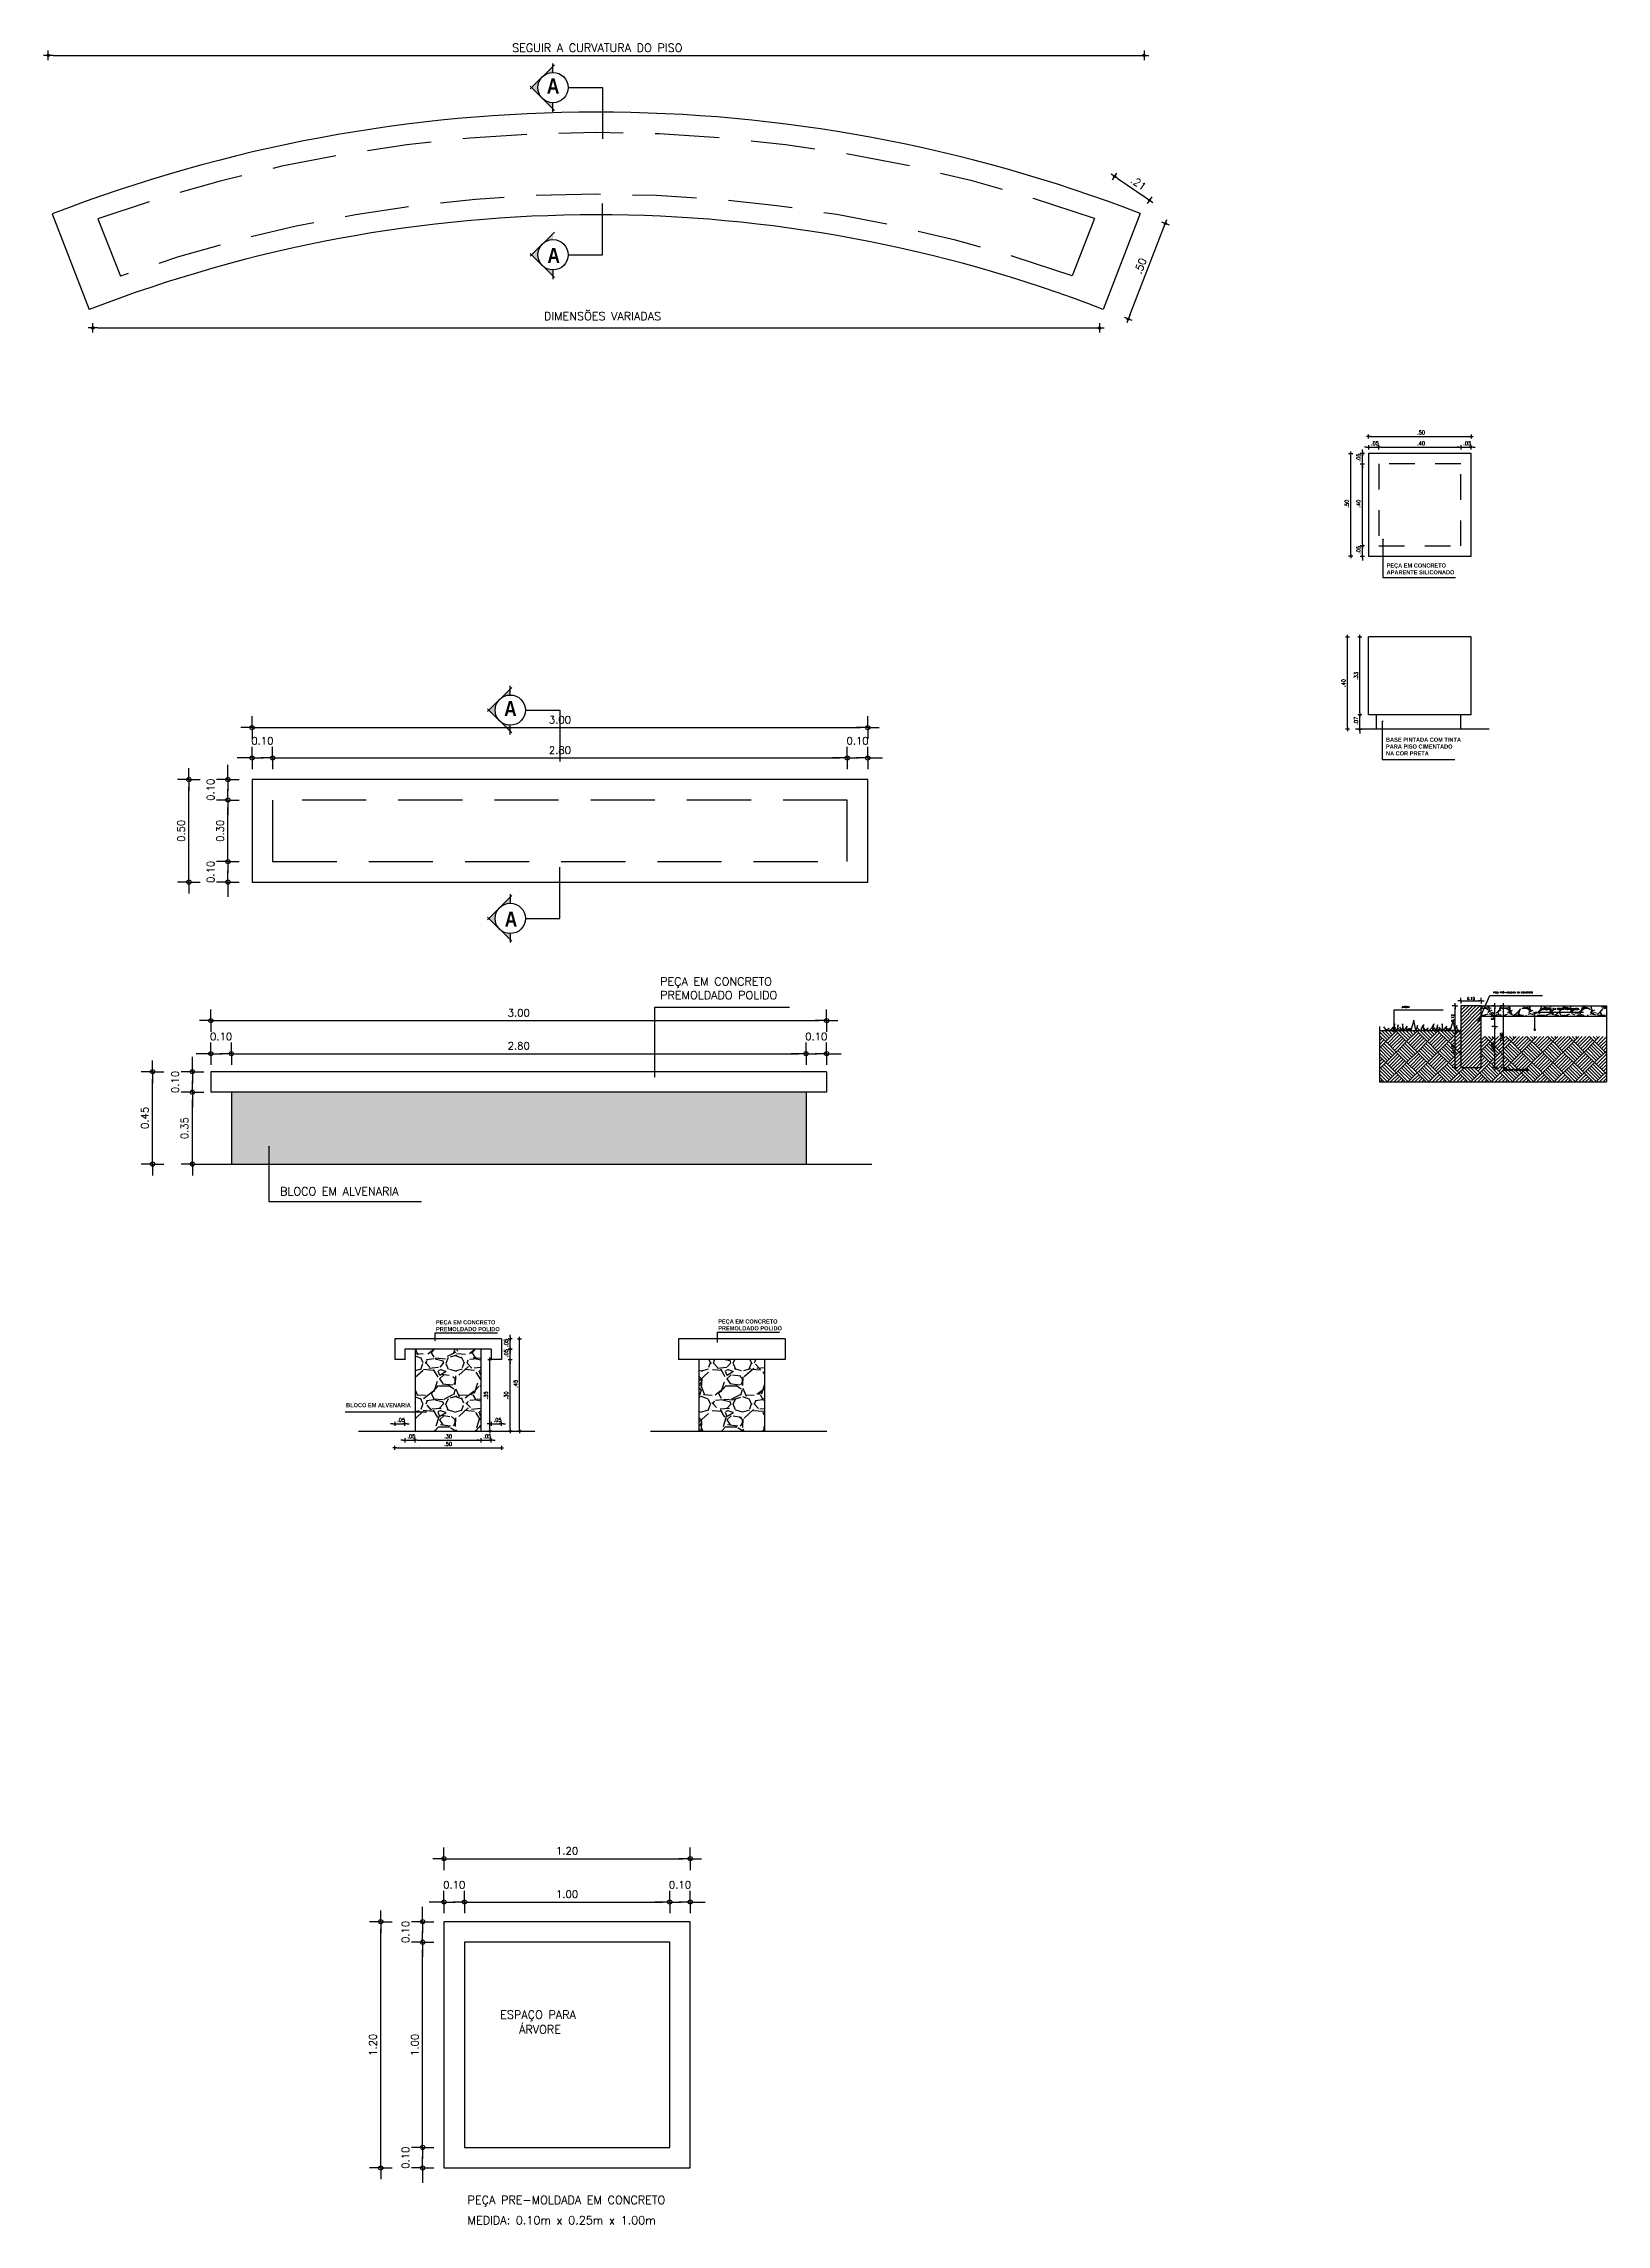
# Model space of a CAD drawing. Extents: x -599692 to 469028, y -9431878 to 9424999.
# Drawn here: x 2263.13 to 2270.74, y -426.79 to -416.16 of the extents above; entities that cross this region are included whole.
import ezdxf

# ---------------------------------------------------------------- set-up
doc = ezdxf.new("R2010")
doc.units = 0
doc.header["$LTSCALE"] = 0.5
doc.header["$MEASUREMENT"] = 0
doc.header["$PDMODE"] = 34
for name, pattern in [('DASHDOT', [1, 0.5, -0.25, 0, -0.25]), ('DIVIDE', [1.25, 0.5, -0.25, 0, -0.25, 0, -0.25]), ('HIDDEN2', [0.1875, 0.125, -0.0625]), ('HIDDENX2', [0.75, 0.5, -0.25])]:
    doc.linetypes.add(name, pattern=pattern)
doc.layers.get('0').update_dxf_attribs({"linetype": 'CONTINUOUS'})
doc.layers.get('DEFPOINTS').update_dxf_attribs({"linetype": 'CONTINUOUS'})
for name, color, linetype in [('02', 9, 'CONTINUOUS'), ('05', 5, 'CONTINUOUS'), ('06', 4, 'CONTINUOUS'), ('COTAS', 2, 'CONTINUOUS'), ('HACH', 8, 'CONTINUOUS'), ('HACHURA', 253, 'CONTINUOUS'), ('HACHURA1', 8, 'CONTINUOUS'), ('P1', 1, 'CONTINUOUS'), ('P15', 7, 'DASHDOT'), ('P2', 2, 'CONTINUOUS'), ('P3', 3, 'CONTINUOUS'), ('P4', 6, 'CONTINUOUS'), ('P6', 4, 'CONTINUOUS'), ('TEXTO', 3, 'CONTINUOUS')]:
    doc.layers.add(name, color=color, linetype=linetype)
doc.styles.add('ARIAL', font='ARIALNB.TTF')
doc.styles.add('COTA100', font='ROMANS.SHX')
doc.styles.add('ROMANS', font='romans')
doc.dimstyles.new('BOLA50$0', dxfattribs={"dimscale": 0.5, "dimtxt": 0.25, "dimasz": 0.18, "dimexe": 0.18, "dimexo": 0.0625, "dimgap": 0.1, "dimtad": 1, "dimzin": 0, "dimdsep": 46, "dimtxsty": 'ROMANS', "dimblk1": 'BOLA', "dimblk2": 'BOLA', "dimsah": 1, "dimcen": 0.09, "dimse1": 1, "dimse2": 1, "dimclrt": 256, "dimadec": 0, "dimazin": 0, "dimtfac": 1, "dimtofl": 0, "dimtmove": 2, "dimatfit": 3, "dimldrblk": 'BOLA', "dimfxl": 1, "dimtolj": 1, "dimtzin": 0, "dimarcsym": 0})
doc.dimstyles.new('COTA100$0', dxfattribs={"dimtxt": 0.18, "dimasz": 0.1, "dimexe": 0.05, "dimexo": 0.95, "dimgap": 0.1, "dimtad": 1, "dimzin": 4, "dimdsep": 46, "dimtxsty": 'COTA100', "dimblk": 'USERTICK', "dimblk1": 'USERTICK', "dimblk2": 'USERTICK', "dimsah": 1, "dimcen": -0.1, "dimdle": 0.05, "dimse1": 1, "dimse2": 1, "dimclrt": 2, "dimadec": 0, "dimazin": 0, "dimtfac": 1, "dimtdec": 4, "dimtix": 1, "dimtmove": 2, "dimatfit": 3, "dimldrblk": 'USERTICK', "dimfxl": 1, "dimtvp": 0.625, "dimtolj": 1, "dimtzin": 4, "dimarcsym": 0})
pattern_1 = [(228.0128, (1998.677355, -272.39674), (-1.5999996464, -1.8000002683), [0.0269072, -2.6638176]), (184.9697, (1998.659355, -272.41674), (2.4000002103, 0.1999982614), [0.0461736, -4.571185]), (132.5104, (1998.613355, -272.42074), (1.99999814367, -2.20000173477), [0.0325576, -3.2232064]), (267.2737, (1998.535355, -272.47074), (0.19999920355, 4.000000059), [0.0420476, -4.1627116]), (292.8337, (1998.533355, -272.51274), (-1.0000019811, 2.39999928236), [0.041231, -4.0818746]), (357.2737, (1998.549355, -272.55074), (-4.000000059, 0.19999920355), [0.0420476, -4.1627116]), (37.6942, (1998.591355, -272.5527396), (-2.60000146912, -1.99999808103), [0.0556058, -5.5049698]), (72.2553, (1998.635355, -272.5187396), (1.40000215254, 4.39999924625), [0.0524976, -5.1972642]), (121.4296, (1998.651355, -272.46874), (-1.60000164684, 2.5999990073), [0.04219, -4.1768146]), (175.2364, (1998.629355, -272.43274), (2.2000001893, -0.1999983065), [0.0481664, -2.3601526]), (222.3974, (1998.581355, -272.4287396), (-2.40000147021, -2.1999984164), [0.0622896, -6.166675]), (138.8141, (1998.733355, -272.47274), (-1.4000005894, 1.1999994627), [0.0212602, -2.1047688]), (171.4692, (1998.717355, -272.45874), (2.59999965696, -0.400001582), [0.0404474, -4.0043022]), (225, (1998.67736, -272.45274), (-2e-17, -0.20000006), [0.0282842, -0.2545584]), (203.1986, (1998.663355, -272.42874), (0.9999999461, 0.400000265), [0.0152316, -1.507923]), (291.8014, (1998.649355, -272.43474), (-0.199999982, 0.6000000546), [0.0215406, -1.0554924]), (30.9638, (1998.657355, -272.45474), (0.5999996045, 0.4000004967), [0.0349858, -1.1312046]), (161.5651, (1998.687355, -272.43674), (0.400000087, -0.19999968), [0.0252982, -0.6071574]), (16.3895, (1998.533355, -272.43474), (2.0000004397, 0.59999854196), [0.03544, -3.508569]), (70.3462, (1998.567355, -272.42474), (-0.7999990495, -2.2000004271), [0.0297322, -2.9434816]), (293.1986, (1998.687355, -272.39674), (-0.400000265, 0.9999999461), [0.030463, -1.4926916]), (343.6105, (1998.699355, -272.42474), (-2.0000004397, 0.59999854196), [0.03544, -3.508569]), (339.444, (1998.533355, -272.55874), (-1.0000003689, 0.3999991993), [0.034176, -1.6746248]), (294.7751, (1998.565355, -272.57074), (-0.99999843785, 2.20000068437), [0.0286356, -2.8349286]), (66.8014, (1998.689355, -272.59674), (0.400000265, 0.9999999461), [0.030463, -1.4926916]), (17.354, (1998.701355, -272.56874), (-2.6000004038, -0.79999890045), [0.0335262, -3.3190848]), (69.444, (1998.591355, -272.59674), (-0.3999991993, -1.0000003689), [0.017088, -1.6917128]), (101.3099, (1998.677355, -272.59674), (-0.1999995264, 0.8000001504), [0.010198, -1.0096058]), (165.9638, (1998.675355, -272.58674), (0.600000109, -0.1999996115), [0.041231, -0.78339]), (186.009, (1998.635355, -272.57674), (1.99999995018, 0.1999998635), [0.03821, -3.7827846]), (303.6901, (1998.657355, -272.47274), (-0.200000267, 0.399999912), [0.0288444, -0.6922658]), (353.1572, (1998.673355, -272.4967396), (3.3999998731, -0.40000159958), [0.0503588, -4.9855126]), (60.9454, (1998.723355, -272.50274), (-0.8000000054, -1.4000000769), [0.0205912, -2.0385348]), (90, (1998.73336, -272.48474), (-0.2, 0.2), [0.012, -0.188]), (120.2564, (1998.631355, -272.57074), (0.79999897736, -1.4000004912), [0.0277848, -2.750704]), (48.0128, (1998.617355, -272.54674), (1.5999996464, 1.8000002683), [0.0538144, -2.6369104]), (0, (1998.65336, -272.50674), (0.2, 0.2), [0.052, -0.148]), (325.3048, (1998.705355, -272.50674), (-1.9999988518, 1.4000017219), [0.0316228, -3.1306548]), (254.0546, (1998.731355, -272.52474), (-0.1999999779, -0.8000000253), [0.0291204, -1.4269016]), (207.646, (1998.723355, -272.5527396), (-3.79999916144, -2.00000154263), [0.047413, -4.6938948]), (175.4261, (1998.681355, -272.5747396), (-2.60000011166, 0.19999896023), [0.0501598, -4.9658148])]

msp = doc.modelspace()

# ---------------------------------------------------------------- texts
at = {"layer": '02', "char_height": 0.02, "attachment_point": 1, "style": 'ARIAL'}
for s, insert, width in [('PEÇA EM CONCRETO \\PAPARENTE SILICONADO ', (2269.673, -418.698), 0.6397), ('BASE PINTADA COM TINTA \\PPARA PISO CIMENTADO \\PNA COR PRETA', (2269.67, -419.547), 0.7845)]:
    msp.add_mtext(s, dxfattribs=dict(at, insert=insert, width=width))
at = {"layer": 'P2', "style": 'ARIAL', "text_generation_flag": 2}
for p in [(2265.642, -416.408), (2265.645, -417.234), (2265.434, -419.442), (2265.437, -420.468)]:
    msp.add_text('A', height=0.0738, dxfattribs=at).set_placement(p)
at = {"layer": 'TEXTO', "linetype": 'Continuous', "style": 'ROMANS'}
for s, p in [('ESPAÇO PARA', (2265.354, -425.79)), ('ÁRVORE', (2265.446, -425.862)), ('PEÇA PRE-MOLDADA EM CONCRETO', (2265.195, -426.693)), ('MEDIDA: 0.10m x 0.25m x 1.00m', (2265.195, -426.792))]:
    msp.add_text(s, height=0.04, dxfattribs=at).set_placement(p)
at = {"layer": 'TEXTO', "linetype": 'Continuous', "char_height": 0.04, "attachment_point": 1, "style": 'ROMANS'}
for s, insert, width in [('SEGUIR A CURVATURA DO PISO', (2265.412, -416.165), 0.96329), ('DIMENSÕES VARIADAS', (2265.567, -417.473), 0.96329), ('PEÇA EM CONCRETO \\PPREMOLDADO POLIDO ', (2266.133, -420.715), 0.7845), ('BLOCO EM ALVENARIA \\P ', (2264.281, -421.738), 0.7845)]:
    msp.add_mtext(s, dxfattribs=dict(at, insert=insert, width=width))
at = {"layer": 'TEXTO', "char_height": 0.008, "attachment_point": 4, "style": 'ROMANS'}
for s, insert in [('PEÇA PRÉ-MOLDADA EM CONCRETO', (2270.193, -420.79)), ('JARDIM', (2269.747, -420.86)), ('CALÇADA EM PEDRA PORTUGUESA', (2270.431, -420.871)), ('TERRENO COMPACTADO', (2270.242, -421.166))]:
    msp.add_mtext(s, dxfattribs=dict(at, insert=insert))
at = {"layer": 'TEXTO', "char_height": 0.02, "attachment_point": 1, "style": 'ARIAL'}
for s, insert, width in [('PEÇA EM CONCRETO \\PPREMOLDADO POLIDO ', (2265.041, -422.386), 0.7845), ('PEÇA EM CONCRETO \\PPREMOLDADO POLIDO ', (2266.416, -422.382), 0.7845), ('BLOCO EM ALVENARIA ', (2264.603, -422.79), 0.5778)]:
    msp.add_mtext(s, dxfattribs=dict(at, insert=insert, width=width))

# ---------------------------------------------------------------- blocks, each defined once
blk = doc.blocks.new('USERTICK')
for p, q in [((-1, 0), (1, 0)), ((0, 1), (0, -1))]:
    blk.add_line(p, q)
blk.add_circle((0, 0), 0.25)
blk = doc.blocks.new('*D39')
at = {"layer": 'COTAS', "color": 0, "lineweight": -2}
blk.add_line((2265.303, -422.917), (2265.303, -422.587), dxfattribs=at)
at = {"layer": 'DEFPOINTS', "color": 0}
for p in [(2265.26, -422.577), (2265.303, -422.577), (2265.26, -422.927)]:
    blk.add_point(p, dxfattribs=at)
at = {"layer": 'COTAS', "color": 0, "lineweight": -2, "xscale": 0.01, "yscale": 0.01, "zscale": 0.01}
for p, rotation in [((2265.303, -422.577), 90), ((2265.303, -422.927), 270)]:
    blk.add_blockref('USERTICK', p, dxfattribs=dict(at, rotation=rotation))
at = {"layer": 'COTAS', "color": 2, "insert": (2265.284, -422.752), "char_height": 0.018, "attachment_point": 5, "rotation": 90, "style": 'COTA100'}
blk.add_mtext('\\A1;.35', dxfattribs=at)
blk = doc.blocks.new('*D40')
at = {"layer": 'COTAS', "color": 0, "lineweight": -2}
for p, q in [((2265.402, -422.517), (2265.402, -422.507)), ((2265.402, -422.577), (2265.402, -422.527)), ((2265.402, -422.587), (2265.402, -422.597))]:
    blk.add_line(p, q, dxfattribs=at)
at = {"layer": 'DEFPOINTS', "color": 0}
for p in [(2265.31, -422.527), (2265.402, -422.527), (2265.31, -422.577)]:
    blk.add_point(p, dxfattribs=at)
at = {"layer": 'COTAS', "color": 0, "lineweight": -2, "xscale": 0.01, "yscale": 0.01, "zscale": 0.01}
for p, rotation in [((2265.402, -422.527), 270), ((2265.402, -422.577), 90)]:
    blk.add_blockref('USERTICK', p, dxfattribs=dict(at, rotation=rotation))
at = {"layer": 'COTAS', "color": 2, "insert": (2265.383, -422.552), "char_height": 0.018, "attachment_point": 5, "rotation": 90, "style": 'COTA100'}
blk.add_mtext('\\A1; .05', dxfattribs=at)
blk = doc.blocks.new('*D41')
at = {"layer": 'COTAS', "color": 0, "lineweight": -2}
for p, q in [((2265.402, -422.467), (2265.402, -422.457)), ((2265.402, -422.527), (2265.402, -422.477)), ((2265.402, -422.537), (2265.402, -422.547))]:
    blk.add_line(p, q, dxfattribs=at)
at = {"layer": 'DEFPOINTS', "color": 0}
for p in [(2265.31, -422.527), (2265.36, -422.477), (2265.402, -422.477)]:
    blk.add_point(p, dxfattribs=at)
at = {"layer": 'COTAS', "color": 0, "lineweight": -2, "xscale": 0.01, "yscale": 0.01, "zscale": 0.01}
for p, rotation in [((2265.402, -422.477), 270), ((2265.402, -422.527), 90)]:
    blk.add_blockref('USERTICK', p, dxfattribs=dict(at, rotation=rotation))
at = {"layer": 'COTAS', "color": 2, "insert": (2265.383, -422.502), "char_height": 0.018, "attachment_point": 5, "rotation": 90, "style": 'COTA100'}
blk.add_mtext('\\A1; .05', dxfattribs=at)
blk = doc.blocks.new('*D42')
at = {"layer": 'COTAS', "color": 0, "lineweight": -2}
blk.add_line((2265.402, -422.917), (2265.402, -422.587), dxfattribs=at)
at = {"layer": 'DEFPOINTS', "color": 0}
for p in [(2265.31, -422.577), (2265.402, -422.577), (2265.26, -422.927)]:
    blk.add_point(p, dxfattribs=at)
at = {"layer": 'COTAS', "color": 0, "lineweight": -2, "xscale": 0.01, "yscale": 0.01, "zscale": 0.01}
for p, rotation in [((2265.402, -422.577), 90), ((2265.402, -422.927), 270)]:
    blk.add_blockref('USERTICK', p, dxfattribs=dict(at, rotation=rotation))
at = {"layer": 'COTAS', "color": 2, "insert": (2265.383, -422.752), "char_height": 0.018, "attachment_point": 5, "rotation": 90, "style": 'COTA100'}
blk.add_mtext('\\A1;.30', dxfattribs=at)
blk = doc.blocks.new('*D43')
at = {"layer": 'COTAS', "color": 0, "lineweight": -2}
for p, q in [((2264.83, -422.891), (2264.82, -422.891)), ((2264.84, -422.891), (2264.89, -422.891)), ((2264.9, -422.891), (2264.91, -422.891))]:
    blk.add_line(p, q, dxfattribs=at)
at = {"layer": 'DEFPOINTS', "color": 0}
for p in [(2264.84, -422.577), (2264.89, -422.579), (2264.89, -422.891)]:
    blk.add_point(p, dxfattribs=at)
at = {"layer": 'COTAS', "color": 0, "lineweight": -2, "xscale": 0.01, "yscale": 0.01, "zscale": 0.01}
blk.add_blockref('USERTICK', (2264.84, -422.891), dxfattribs=at)
at = {"layer": 'COTAS', "color": 0, "lineweight": -2, "xscale": 0.01, "yscale": 0.01, "zscale": 0.01, "rotation": 180}
blk.add_blockref('USERTICK', (2264.89, -422.891), dxfattribs=at)
at = {"layer": 'COTAS', "color": 2, "insert": (2264.865, -422.872), "char_height": 0.018, "attachment_point": 5, "style": 'COTA100'}
blk.add_mtext('\\A1; .05', dxfattribs=at)
blk = doc.blocks.new('*D44')
at = {"layer": 'COTAS', "color": 0, "lineweight": -2}
for p, q in [((2264.88, -422.971), (2264.87, -422.971)), ((2264.89, -422.971), (2264.94, -422.971)), ((2264.95, -422.971), (2264.96, -422.971))]:
    blk.add_line(p, q, dxfattribs=at)
at = {"layer": 'DEFPOINTS', "color": 0}
for p in [(2264.89, -422.579), (2264.94, -422.927), (2264.94, -422.971)]:
    blk.add_point(p, dxfattribs=at)
at = {"layer": 'COTAS', "color": 0, "lineweight": -2, "xscale": 0.01, "yscale": 0.01, "zscale": 0.01}
blk.add_blockref('USERTICK', (2264.89, -422.971), dxfattribs=at)
at = {"layer": 'COTAS', "color": 0, "lineweight": -2, "xscale": 0.01, "yscale": 0.01, "zscale": 0.01, "rotation": 180}
blk.add_blockref('USERTICK', (2264.94, -422.971), dxfattribs=at)
at = {"layer": 'COTAS', "color": 2, "insert": (2264.915, -422.952), "char_height": 0.018, "attachment_point": 5, "style": 'COTA100'}
blk.add_mtext('\\A1; .05', dxfattribs=at)
blk = doc.blocks.new('*D45')
at = {"layer": 'COTAS', "color": 0, "lineweight": -2}
blk.add_line((2264.95, -422.971), (2265.25, -422.971), dxfattribs=at)
at = {"layer": 'DEFPOINTS', "color": 0}
for p in [(2264.94, -422.927), (2265.26, -422.927), (2265.26, -422.971)]:
    blk.add_point(p, dxfattribs=at)
at = {"layer": 'COTAS', "color": 0, "lineweight": -2, "xscale": 0.01, "yscale": 0.01, "zscale": 0.01, "rotation": 180}
blk.add_blockref('USERTICK', (2264.94, -422.971), dxfattribs=at)
at = {"layer": 'COTAS', "color": 0, "lineweight": -2, "xscale": 0.01, "yscale": 0.01, "zscale": 0.01}
blk.add_blockref('USERTICK', (2265.26, -422.971), dxfattribs=at)
at = {"layer": 'COTAS', "color": 2, "insert": (2265.1, -422.952), "char_height": 0.018, "attachment_point": 5, "style": 'COTA100'}
blk.add_mtext('\\A1;.30', dxfattribs=at)
blk = doc.blocks.new('*D46')
at = {"layer": 'COTAS', "color": 0, "lineweight": -2}
for p, q in [((2265.25, -422.971), (2265.24, -422.971)), ((2265.26, -422.971), (2265.31, -422.971)), ((2265.32, -422.971), (2265.33, -422.971))]:
    blk.add_line(p, q, dxfattribs=at)
at = {"layer": 'DEFPOINTS', "color": 0}
for p in [(2265.31, -422.579), (2265.26, -422.927), (2265.31, -422.971)]:
    blk.add_point(p, dxfattribs=at)
at = {"layer": 'COTAS', "color": 0, "lineweight": -2, "xscale": 0.01, "yscale": 0.01, "zscale": 0.01}
blk.add_blockref('USERTICK', (2265.26, -422.971), dxfattribs=at)
at = {"layer": 'COTAS', "color": 0, "lineweight": -2, "xscale": 0.01, "yscale": 0.01, "zscale": 0.01, "rotation": 180}
blk.add_blockref('USERTICK', (2265.31, -422.971), dxfattribs=at)
at = {"layer": 'COTAS', "color": 2, "insert": (2265.285, -422.952), "char_height": 0.018, "attachment_point": 5, "style": 'COTA100'}
blk.add_mtext('\\A1; .05', dxfattribs=at)
blk = doc.blocks.new('*D47')
at = {"layer": 'COTAS', "color": 0, "lineweight": -2}
for p, q in [((2265.3, -422.891), (2265.29, -422.891)), ((2265.31, -422.891), (2265.36, -422.891)), ((2265.37, -422.891), (2265.38, -422.891))]:
    blk.add_line(p, q, dxfattribs=at)
at = {"layer": 'DEFPOINTS', "color": 0}
for p in [(2265.31, -422.579), (2265.36, -422.577), (2265.36, -422.891)]:
    blk.add_point(p, dxfattribs=at)
at = {"layer": 'COTAS', "color": 0, "lineweight": -2, "xscale": 0.01, "yscale": 0.01, "zscale": 0.01}
blk.add_blockref('USERTICK', (2265.31, -422.891), dxfattribs=at)
at = {"layer": 'COTAS', "color": 0, "lineweight": -2, "xscale": 0.01, "yscale": 0.01, "zscale": 0.01, "rotation": 180}
blk.add_blockref('USERTICK', (2265.36, -422.891), dxfattribs=at)
at = {"layer": 'COTAS', "color": 2, "insert": (2265.335, -422.872), "char_height": 0.018, "attachment_point": 5, "style": 'COTA100'}
blk.add_mtext('\\A1; .05', dxfattribs=at)
blk = doc.blocks.new('*D56')
at = {"layer": 'COTAS', "color": 0, "lineweight": -2}
for p, q in [((2269.555, -418.603), (2269.555, -418.593)), ((2269.555, -418.663), (2269.555, -418.613)), ((2269.555, -418.673), (2269.555, -418.683))]:
    blk.add_line(p, q, dxfattribs=at)
at = {"layer": 'DEFPOINTS', "color": 0}
for p in [(2269.555, -418.613), (2269.585, -418.663), (2269.635, -418.613)]:
    blk.add_point(p, dxfattribs=at)
at = {"layer": 'COTAS', "color": 0, "lineweight": -2, "xscale": 0.01, "yscale": 0.01, "zscale": 0.01}
for p, rotation in [((2269.555, -418.613), 270), ((2269.555, -418.663), 90)]:
    blk.add_blockref('USERTICK', p, dxfattribs=dict(at, rotation=rotation))
at = {"layer": 'COTAS', "color": 2, "insert": (2269.536, -418.638), "char_height": 0.018, "attachment_point": 5, "rotation": 90, "style": 'COTA100'}
blk.add_mtext('\\A1; .05', dxfattribs=at)
blk = doc.blocks.new('*D57')
at = {"layer": 'COTAS', "color": 0, "lineweight": -2}
blk.add_line((2269.555, -418.603), (2269.555, -418.223), dxfattribs=at)
at = {"layer": 'DEFPOINTS', "color": 0}
for p in [(2269.555, -418.213), (2269.635, -418.213), (2269.635, -418.613)]:
    blk.add_point(p, dxfattribs=at)
at = {"layer": 'COTAS', "color": 0, "lineweight": -2, "xscale": 0.01, "yscale": 0.01, "zscale": 0.01}
for p, rotation in [((2269.555, -418.213), 90), ((2269.555, -418.613), 270)]:
    blk.add_blockref('USERTICK', p, dxfattribs=dict(at, rotation=rotation))
at = {"layer": 'COTAS', "color": 2, "insert": (2269.536, -418.413), "char_height": 0.018, "attachment_point": 5, "rotation": 90, "style": 'COTA100'}
blk.add_mtext('\\A1; .40', dxfattribs=at)
blk = doc.blocks.new('*D58')
at = {"layer": 'COTAS', "color": 0, "lineweight": -2}
for p, q in [((2269.555, -418.153), (2269.555, -418.143)), ((2269.555, -418.213), (2269.555, -418.163)), ((2269.555, -418.223), (2269.555, -418.233))]:
    blk.add_line(p, q, dxfattribs=at)
at = {"layer": 'DEFPOINTS', "color": 0}
for p in [(2269.555, -418.163), (2269.585, -418.163), (2269.635, -418.213)]:
    blk.add_point(p, dxfattribs=at)
at = {"layer": 'COTAS', "color": 0, "lineweight": -2, "xscale": 0.01, "yscale": 0.01, "zscale": 0.01}
for p, rotation in [((2269.555, -418.163), 270), ((2269.555, -418.213), 90)]:
    blk.add_blockref('USERTICK', p, dxfattribs=dict(at, rotation=rotation))
at = {"layer": 'COTAS', "color": 2, "insert": (2269.536, -418.188), "char_height": 0.018, "attachment_point": 5, "rotation": 90, "style": 'COTA100'}
blk.add_mtext('\\A1; .05', dxfattribs=at)
blk = doc.blocks.new('*D59')
at = {"layer": 'COTAS', "color": 0, "lineweight": -2}
for p, q in [((2269.575, -418.132), (2269.565, -418.132)), ((2269.585, -418.132), (2269.635, -418.132)), ((2269.645, -418.132), (2269.655, -418.132))]:
    blk.add_line(p, q, dxfattribs=at)
at = {"layer": 'DEFPOINTS', "color": 0}
for p in [(2269.585, -418.163), (2269.635, -418.132), (2269.635, -418.213)]:
    blk.add_point(p, dxfattribs=at)
at = {"layer": 'COTAS', "color": 0, "lineweight": -2, "xscale": 0.01, "yscale": 0.01, "zscale": 0.01}
blk.add_blockref('USERTICK', (2269.585, -418.132), dxfattribs=at)
at = {"layer": 'COTAS', "color": 0, "lineweight": -2, "xscale": 0.01, "yscale": 0.01, "zscale": 0.01, "rotation": 180}
blk.add_blockref('USERTICK', (2269.635, -418.132), dxfattribs=at)
at = {"layer": 'COTAS', "color": 2, "insert": (2269.61, -418.113), "char_height": 0.018, "attachment_point": 5, "style": 'COTA100'}
blk.add_mtext('\\A1; .05', dxfattribs=at)
blk = doc.blocks.new('*D60')
at = {"layer": 'COTAS', "color": 0, "lineweight": -2}
blk.add_line((2269.645, -418.132), (2270.025, -418.132), dxfattribs=at)
at = {"layer": 'DEFPOINTS', "color": 0}
for p in [(2270.035, -418.132), (2269.635, -418.213), (2270.035, -418.213)]:
    blk.add_point(p, dxfattribs=at)
at = {"layer": 'COTAS', "color": 0, "lineweight": -2, "xscale": 0.01, "yscale": 0.01, "zscale": 0.01, "rotation": 180}
blk.add_blockref('USERTICK', (2269.635, -418.132), dxfattribs=at)
at = {"layer": 'COTAS', "color": 0, "lineweight": -2, "xscale": 0.01, "yscale": 0.01, "zscale": 0.01}
blk.add_blockref('USERTICK', (2270.035, -418.132), dxfattribs=at)
at = {"layer": 'COTAS', "color": 2, "insert": (2269.835, -418.113), "char_height": 0.018, "attachment_point": 5, "style": 'COTA100'}
blk.add_mtext('\\A1; .40', dxfattribs=at)
blk = doc.blocks.new('*D61')
at = {"layer": 'COTAS', "color": 0, "lineweight": -2}
for p, q in [((2270.025, -418.132), (2270.015, -418.132)), ((2270.035, -418.132), (2270.085, -418.132)), ((2270.095, -418.132), (2270.105, -418.132))]:
    blk.add_line(p, q, dxfattribs=at)
at = {"layer": 'DEFPOINTS', "color": 0}
for p in [(2270.085, -418.132), (2270.085, -418.163), (2270.035, -418.213)]:
    blk.add_point(p, dxfattribs=at)
at = {"layer": 'COTAS', "color": 0, "lineweight": -2, "xscale": 0.01, "yscale": 0.01, "zscale": 0.01}
blk.add_blockref('USERTICK', (2270.035, -418.132), dxfattribs=at)
at = {"layer": 'COTAS', "color": 0, "lineweight": -2, "xscale": 0.01, "yscale": 0.01, "zscale": 0.01, "rotation": 180}
blk.add_blockref('USERTICK', (2270.085, -418.132), dxfattribs=at)
at = {"layer": 'COTAS', "color": 2, "insert": (2270.06, -418.113), "char_height": 0.018, "attachment_point": 5, "style": 'COTA100'}
blk.add_mtext('\\A1; .05', dxfattribs=at)
blk = doc.blocks.new('*D62')
at = {"layer": 'COTAS', "color": 0, "lineweight": -2}
blk.add_line((2269.595, -418.079), (2270.075, -418.079), dxfattribs=at)
at = {"layer": 'DEFPOINTS', "color": 0}
for p in [(2269.585, -418.163), (2270.085, -418.079), (2270.085, -418.163)]:
    blk.add_point(p, dxfattribs=at)
at = {"layer": 'COTAS', "color": 0, "lineweight": -2, "xscale": 0.01, "yscale": 0.01, "zscale": 0.01, "rotation": 180}
blk.add_blockref('USERTICK', (2269.585, -418.079), dxfattribs=at)
at = {"layer": 'COTAS', "color": 0, "lineweight": -2, "xscale": 0.01, "yscale": 0.01, "zscale": 0.01}
blk.add_blockref('USERTICK', (2270.085, -418.079), dxfattribs=at)
at = {"layer": 'COTAS', "color": 2, "insert": (2269.835, -418.06), "char_height": 0.018, "attachment_point": 5, "style": 'COTA100'}
blk.add_mtext('\\A1; .50', dxfattribs=at)
blk = doc.blocks.new('*D63')
at = {"layer": 'COTAS', "color": 0, "lineweight": -2}
blk.add_line((2269.498, -418.653), (2269.498, -418.173), dxfattribs=at)
at = {"layer": 'DEFPOINTS', "color": 0}
for p in [(2269.498, -418.163), (2269.585, -418.163), (2269.585, -418.663)]:
    blk.add_point(p, dxfattribs=at)
at = {"layer": 'COTAS', "color": 0, "lineweight": -2, "xscale": 0.01, "yscale": 0.01, "zscale": 0.01}
for p, rotation in [((2269.498, -418.163), 90), ((2269.498, -418.663), 270)]:
    blk.add_blockref('USERTICK', p, dxfattribs=dict(at, rotation=rotation))
at = {"layer": 'COTAS', "color": 2, "insert": (2269.479, -418.413), "char_height": 0.018, "attachment_point": 5, "rotation": 90, "style": 'COTA100'}
blk.add_mtext('\\A1; .50', dxfattribs=at)
blk = doc.blocks.new('*D64')
at = {"layer": 'COTAS', "color": 0, "lineweight": -2}
for p, q in [((2269.543, -419.426), (2269.543, -419.416)), ((2269.543, -419.506), (2269.543, -419.436)), ((2269.543, -419.516), (2269.543, -419.526))]:
    blk.add_line(p, q, dxfattribs=at)
at = {"layer": 'DEFPOINTS', "color": 0}
for p in [(2269.543, -419.436), (2269.624, -419.436), (2269.624, -419.506)]:
    blk.add_point(p, dxfattribs=at)
at = {"layer": 'COTAS', "color": 0, "lineweight": -2, "xscale": 0.01, "yscale": 0.01, "zscale": 0.01}
for p, rotation in [((2269.543, -419.436), 270), ((2269.543, -419.506), 90)]:
    blk.add_blockref('USERTICK', p, dxfattribs=dict(at, rotation=rotation))
at = {"layer": 'COTAS', "color": 2, "insert": (2269.524, -419.471), "char_height": 0.018, "attachment_point": 5, "rotation": 90, "style": 'COTA100'}
blk.add_mtext('\\A1; .07', dxfattribs=at)
blk = doc.blocks.new('*D65')
at = {"layer": 'COTAS', "color": 0, "lineweight": -2}
blk.add_line((2269.543, -419.426), (2269.543, -419.066), dxfattribs=at)
at = {"layer": 'DEFPOINTS', "color": 0}
for p in [(2269.543, -419.056), (2269.585, -419.056), (2269.624, -419.436)]:
    blk.add_point(p, dxfattribs=at)
at = {"layer": 'COTAS', "color": 0, "lineweight": -2, "xscale": 0.01, "yscale": 0.01, "zscale": 0.01}
for p, rotation in [((2269.543, -419.056), 90), ((2269.543, -419.436), 270)]:
    blk.add_blockref('USERTICK', p, dxfattribs=dict(at, rotation=rotation))
at = {"layer": 'COTAS', "color": 2, "insert": (2269.524, -419.246), "char_height": 0.018, "attachment_point": 5, "rotation": 90, "style": 'COTA100'}
blk.add_mtext('\\A1;.33', dxfattribs=at)
blk = doc.blocks.new('*D66')
at = {"layer": 'COTAS', "color": 0, "lineweight": -2}
blk.add_line((2269.482, -419.496), (2269.482, -419.066), dxfattribs=at)
at = {"layer": 'DEFPOINTS', "color": 0}
for p in [(2269.482, -419.056), (2269.585, -419.056), (2269.522, -419.506)]:
    blk.add_point(p, dxfattribs=at)
at = {"layer": 'COTAS', "color": 0, "lineweight": -2, "xscale": 0.01, "yscale": 0.01, "zscale": 0.01}
for p, rotation in [((2269.482, -419.056), 90), ((2269.482, -419.506), 270)]:
    blk.add_blockref('USERTICK', p, dxfattribs=dict(at, rotation=rotation))
at = {"layer": 'COTAS', "color": 2, "insert": (2269.463, -419.281), "char_height": 0.018, "attachment_point": 5, "rotation": 90, "style": 'COTA100'}
blk.add_mtext('\\A1;.40', dxfattribs=at)
blk = doc.blocks.new('*D67')
at = {"layer": 'COTAS', "color": 0, "lineweight": -2}
blk.add_line((2268.365, -416.823), (2268.501, -416.917), dxfattribs=at)
at = {"layer": 'DEFPOINTS', "color": 0}
for p in [(2268.303, -416.877, 0), (2268.473, -416.993, 0), (2268.518, -416.928)]:
    blk.add_point(p, dxfattribs=at)
at = {"layer": 'COTAS', "color": 0, "lineweight": -2, "xscale": 0.02, "yscale": 0.02, "zscale": 0.02}
for p, rotation in [((2268.348, -416.812), 145.5575462583706), ((2268.518, -416.928), 325.5575462583706)]:
    blk.add_blockref('USERTICK', p, dxfattribs=dict(at, rotation=rotation))
at = {"layer": 'COTAS', "color": 2, "insert": (2268.454, -416.838), "char_height": 0.036, "attachment_point": 5, "rotation": 325.5575, "style": 'COTA100'}
blk.add_mtext('\\A1; .21', dxfattribs=at)
blk = doc.blocks.new('*D68')
at = {"layer": 'COTAS', "color": 0, "lineweight": -2}
blk.add_line((2268.422, -417.488), (2268.587, -417.059), dxfattribs=at)
at = {"layer": 'DEFPOINTS', "color": 0}
for p in [(2268.473, -416.993, 0), (2268.595, -417.041), (2268.292, -417.46, 0)]:
    blk.add_point(p, dxfattribs=at)
at = {"layer": 'COTAS', "color": 0, "lineweight": -2, "xscale": 0.02, "yscale": 0.02, "zscale": 0.02}
for p, rotation in [((2268.595, -417.041), 68.86226405284746), ((2268.414, -417.507), 248.8622640528475)]:
    blk.add_blockref('USERTICK', p, dxfattribs=dict(at, rotation=rotation))
at = {"layer": 'COTAS', "color": 2, "insert": (2268.469, -417.26), "char_height": 0.036, "attachment_point": 5, "rotation": 68.8623, "style": 'COTA100'}
blk.add_mtext('\\A1; .50', dxfattribs=at)
blk = doc.blocks.new('BOLA')
for q in [(-1.53, 0), (0, 1.53), (0, -1.53), (1.53, 0)]:
    blk.add_line((0, 0), q)
blk.add_circle((0, 0), 0.284)
blk = doc.blocks.new('*D34')
at = {"layer": 'COTAS', "color": 0, "linetype": 'Continuous', "lineweight": -2}
blk.add_line((2270.043, -420.829), (2270.125, -420.829), dxfattribs=at)
at = {"layer": 'DEFPOINTS', "color": 0, "linetype": 'Continuous'}
for p in [(2270.134, -420.829), (2270.034, -420.854), (2270.134, -420.854)]:
    blk.add_point(p, dxfattribs=at)
at = {"layer": 'COTAS', "color": 0, "linetype": 'Continuous', "lineweight": -2, "xscale": 0.009, "yscale": 0.009, "zscale": 0.009, "rotation": 180}
blk.add_blockref('BOLA', (2270.034, -420.829), dxfattribs=at)
at = {"layer": 'COTAS', "color": 0, "linetype": 'Continuous', "lineweight": -2, "xscale": 0.009, "yscale": 0.009, "zscale": 0.009}
blk.add_blockref('BOLA', (2270.134, -420.829), dxfattribs=at)
at = {"layer": 'COTAS', "linetype": 'Continuous', "insert": (2270.084, -420.818), "char_height": 0.0125, "attachment_point": 5, "style": 'ROMANS'}
blk.add_mtext('\\A1;0.10', dxfattribs=at)
blk = doc.blocks.new('*D69')
at = {"layer": 'COTAS', "color": 0, "linetype": 'Continuous', "lineweight": -2}
blk.add_line((2270.007, -421.145), (2270.007, -420.983), dxfattribs=at)
at = {"layer": 'DEFPOINTS', "color": 0, "linetype": 'Continuous'}
for p in [(2270.007, -420.974), (2270.034, -420.974), (2270.034, -421.154)]:
    blk.add_point(p, dxfattribs=at)
at = {"layer": 'COTAS', "color": 0, "linetype": 'Continuous', "lineweight": -2, "xscale": 0.009, "yscale": 0.009, "zscale": 0.009}
for p, rotation in [((2270.007, -420.974), 90), ((2270.007, -421.154), 270)]:
    blk.add_blockref('BOLA', p, dxfattribs=dict(at, rotation=rotation))
at = {"layer": 'COTAS', "linetype": 'Continuous', "insert": (2269.995, -421.064), "char_height": 0.0125, "attachment_point": 5, "rotation": 90, "style": 'ROMANS'}
blk.add_mtext('\\A1;0.18', dxfattribs=at)
blk = doc.blocks.new('*D35')
at = {"layer": 'COTAS', "color": 0, "linetype": 'Continuous', "lineweight": -2}
blk.add_line((2270.007, -420.965), (2270.007, -420.863), dxfattribs=at)
at = {"layer": 'DEFPOINTS', "color": 0, "linetype": 'Continuous'}
for p in [(2270.007, -420.854), (2270.054, -420.854), (2270.034, -420.974)]:
    blk.add_point(p, dxfattribs=at)
at = {"layer": 'COTAS', "color": 0, "linetype": 'Continuous', "lineweight": -2, "xscale": 0.009, "yscale": 0.009, "zscale": 0.009}
for p, rotation in [((2270.007, -420.854), 90), ((2270.007, -420.974), 270)]:
    blk.add_blockref('BOLA', p, dxfattribs=dict(at, rotation=rotation))
at = {"layer": 'COTAS', "linetype": 'Continuous', "insert": (2269.995, -420.914), "char_height": 0.0125, "attachment_point": 5, "rotation": 90, "style": 'ROMANS'}
blk.add_mtext('\\A1;0.12', dxfattribs=at)
blk = doc.blocks.new('*D70')
at = {"layer": 'COTAS', "color": 0, "linetype": 'Continuous', "lineweight": -2}
blk.add_line((2270.2, -421.145), (2270.2, -420.963), dxfattribs=at)
at = {"layer": 'DEFPOINTS', "color": 0, "linetype": 'Continuous'}
for p in [(2270.134, -420.954), (2270.2, -420.954), (2270.134, -421.154)]:
    blk.add_point(p, dxfattribs=at)
at = {"layer": 'COTAS', "color": 0, "linetype": 'Continuous', "lineweight": -2, "xscale": 0.009, "yscale": 0.009, "zscale": 0.009}
for p, rotation in [((2270.2, -420.954), 90), ((2270.2, -421.154), 270)]:
    blk.add_blockref('BOLA', p, dxfattribs=dict(at, rotation=rotation))
at = {"layer": 'COTAS', "linetype": 'Continuous', "insert": (2270.189, -421.054), "char_height": 0.0125, "attachment_point": 5, "rotation": 90, "style": 'ROMANS'}
blk.add_mtext('\\A1;0.20', dxfattribs=at)
blk = doc.blocks.new('*D36')
at = {"layer": 'COTAS', "color": 0, "linetype": 'Continuous', "lineweight": -2}
blk.add_line((2270.2, -420.945), (2270.2, -420.863), dxfattribs=at)
at = {"layer": 'DEFPOINTS', "color": 0, "linetype": 'Continuous'}
for p in [(2270.134, -420.854), (2270.2, -420.854), (2270.134, -420.954)]:
    blk.add_point(p, dxfattribs=at)
at = {"layer": 'COTAS', "color": 0, "linetype": 'Continuous', "lineweight": -2, "xscale": 0.009, "yscale": 0.009, "zscale": 0.009}
for p, rotation in [((2270.2, -420.854), 90), ((2270.2, -420.954), 270)]:
    blk.add_blockref('BOLA', p, dxfattribs=dict(at, rotation=rotation))
at = {"layer": 'COTAS', "linetype": 'Continuous', "insert": (2270.189, -420.904), "char_height": 0.0125, "attachment_point": 5, "rotation": 90, "style": 'ROMANS'}
blk.add_mtext('\\A1;0.10', dxfattribs=at)
blk = doc.blocks.new('*D71')
at = {"layer": 'COTAS', "color": 0, "linetype": 'Continuous', "lineweight": -2}
blk.add_line((2270.243, -421.145), (2270.243, -420.863), dxfattribs=at)
at = {"layer": 'DEFPOINTS', "color": 0, "linetype": 'Continuous'}
for p in [(2270.214, -420.854), (2270.243, -420.854), (2270.214, -421.154)]:
    blk.add_point(p, dxfattribs=at)
at = {"layer": 'COTAS', "color": 0, "linetype": 'Continuous', "lineweight": -2, "xscale": 0.009, "yscale": 0.009, "zscale": 0.009}
for p, rotation in [((2270.243, -420.854), 90), ((2270.243, -421.154), 270)]:
    blk.add_blockref('BOLA', p, dxfattribs=dict(at, rotation=rotation))
at = {"layer": 'COTAS', "linetype": 'Continuous', "insert": (2270.232, -421.004), "char_height": 0.0125, "attachment_point": 5, "rotation": 90, "style": 'ROMANS'}
blk.add_mtext('\\A1;0.30', dxfattribs=at)
blk = doc.blocks.new('_Dot')
at = {"color": 0, "linetype": 'ByBlock', "lineweight": -2}
blk.add_line((-0.5, 0), (-1, 0), dxfattribs=at)
at = {"color": 0, "linetype": 'ByBlock', "const_width": 0.5}
blk.add_lwpolyline([(-0.25, 0, 1), (0.25, 0, 1)], format="xyb", close=True, dxfattribs=at)
blk = doc.blocks.new('*D37')
at = {"layer": 'COTAS', "color": 0, "lineweight": -2}
blk.add_line((2265.448, -422.917), (2265.448, -422.487), dxfattribs=at)
at = {"layer": 'DEFPOINTS', "color": 0}
for p in [(2265.335, -422.477), (2265.448, -422.477), (2265.335, -422.927)]:
    blk.add_point(p, dxfattribs=at)
at = {"layer": 'COTAS', "color": 0, "lineweight": -2, "xscale": 0.01, "yscale": 0.01, "zscale": 0.01}
for p, rotation in [((2265.448, -422.477), 90), ((2265.448, -422.927), 270)]:
    blk.add_blockref('USERTICK', p, dxfattribs=dict(at, rotation=rotation))
at = {"layer": 'COTAS', "color": 2, "insert": (2265.429, -422.702), "char_height": 0.018, "attachment_point": 5, "rotation": 90, "style": 'COTA100'}
blk.add_mtext('\\A1; .45', dxfattribs=at)
blk = doc.blocks.new('*D38')
at = {"layer": 'COTAS', "color": 0, "lineweight": -2}
blk.add_line((2264.85, -423.008), (2265.35, -423.008), dxfattribs=at)
at = {"layer": 'DEFPOINTS', "color": 0}
for p in [(2264.84, -422.901), (2265.36, -422.901), (2265.36, -423.008)]:
    blk.add_point(p, dxfattribs=at)
at = {"layer": 'COTAS', "color": 0, "lineweight": -2, "xscale": 0.01, "yscale": 0.01, "zscale": 0.01, "rotation": 180}
blk.add_blockref('USERTICK', (2264.84, -423.008), dxfattribs=at)
at = {"layer": 'COTAS', "color": 0, "lineweight": -2, "xscale": 0.01, "yscale": 0.01, "zscale": 0.01}
blk.add_blockref('USERTICK', (2265.36, -423.008), dxfattribs=at)
at = {"layer": 'COTAS', "color": 2, "insert": (2265.1, -422.989), "char_height": 0.018, "attachment_point": 5, "style": 'COTA100'}
blk.add_mtext('\\A1;.50', dxfattribs=at)
blk = doc.blocks.new('*D167')
at = {"layer": 'COTAS', "color": 253, "linetype": 'ByBlock', "lineweight": -2}
for p, q in [((2265.044, -425.221), (2265.008, -425.221)), ((2265.216, -425.221), (2265.252, -425.221))]:
    blk.add_line(p, q, dxfattribs=at)
at = {"layer": 'DEFPOINTS', "color": 0}
for p in [(2265.18, -425.221), (2265.08, -425.317), (2265.18, -425.417)]:
    blk.add_point(p, dxfattribs=at)
at = {"layer": 'COTAS', "color": 253, "lineweight": -2, "xscale": 0.036, "yscale": 0.036, "zscale": 0.036}
blk.add_blockref('BOLA', (2265.08, -425.221), dxfattribs=at)
at = {"layer": 'COTAS', "color": 253, "lineweight": -2, "xscale": 0.036, "yscale": 0.036, "zscale": 0.036, "rotation": 180}
blk.add_blockref('BOLA', (2265.18, -425.221), dxfattribs=at)
at = {"layer": 'COTAS', "insert": (2265.13, -425.137), "char_height": 0.036, "attachment_point": 5, "style": 'ROMANS'}
blk.add_mtext('\\A1;0.10', dxfattribs=at)
blk = doc.blocks.new('*D168')
at = {"layer": 'COTAS', "color": 253, "linetype": 'ByBlock', "lineweight": -2}
blk.add_line((2265.216, -425.221), (2266.144, -425.221), dxfattribs=at)
at = {"layer": 'DEFPOINTS', "color": 0}
for p in [(2266.18, -425.221), (2265.18, -425.417), (2266.18, -425.417)]:
    blk.add_point(p, dxfattribs=at)
at = {"layer": 'COTAS', "color": 253, "lineweight": -2, "xscale": 0.036, "yscale": 0.036, "zscale": 0.036, "rotation": 180}
blk.add_blockref('BOLA', (2265.18, -425.221), dxfattribs=at)
at = {"layer": 'COTAS', "color": 253, "lineweight": -2, "xscale": 0.036, "yscale": 0.036, "zscale": 0.036}
blk.add_blockref('BOLA', (2266.18, -425.221), dxfattribs=at)
at = {"layer": 'COTAS', "insert": (2265.68, -425.183), "char_height": 0.036, "attachment_point": 5, "style": 'ROMANS'}
blk.add_mtext('\\A1;1.00', dxfattribs=at)
blk = doc.blocks.new('*D169')
at = {"layer": 'COTAS', "color": 253, "linetype": 'ByBlock', "lineweight": -2}
for p, q in [((2266.144, -425.221), (2266.108, -425.221)), ((2266.316, -425.221), (2266.352, -425.221))]:
    blk.add_line(p, q, dxfattribs=at)
at = {"layer": 'DEFPOINTS', "color": 0}
for p in [(2266.28, -425.221), (2266.28, -425.317), (2266.18, -425.417)]:
    blk.add_point(p, dxfattribs=at)
at = {"layer": 'COTAS', "color": 253, "lineweight": -2, "xscale": 0.036, "yscale": 0.036, "zscale": 0.036}
blk.add_blockref('BOLA', (2266.18, -425.221), dxfattribs=at)
at = {"layer": 'COTAS', "color": 253, "lineweight": -2, "xscale": 0.036, "yscale": 0.036, "zscale": 0.036, "rotation": 180}
blk.add_blockref('BOLA', (2266.28, -425.221), dxfattribs=at)
at = {"layer": 'COTAS', "insert": (2266.23, -425.137), "char_height": 0.036, "attachment_point": 5, "style": 'ROMANS'}
blk.add_mtext('\\A1;0.10', dxfattribs=at)
blk = doc.blocks.new('*D170')
at = {"layer": 'COTAS', "color": 253, "linetype": 'ByBlock', "lineweight": -2}
blk.add_line((2265.116, -425.01), (2266.244, -425.01), dxfattribs=at)
at = {"layer": 'DEFPOINTS', "color": 0}
for p in [(2266.28, -425.01), (2265.08, -425.317), (2266.28, -425.317)]:
    blk.add_point(p, dxfattribs=at)
at = {"layer": 'COTAS', "color": 253, "lineweight": -2, "xscale": 0.036, "yscale": 0.036, "zscale": 0.036, "rotation": 180}
blk.add_blockref('BOLA', (2265.08, -425.01), dxfattribs=at)
at = {"layer": 'COTAS', "color": 253, "lineweight": -2, "xscale": 0.036, "yscale": 0.036, "zscale": 0.036}
blk.add_blockref('BOLA', (2266.28, -425.01), dxfattribs=at)
at = {"layer": 'COTAS', "insert": (2265.68, -424.972), "char_height": 0.036, "attachment_point": 5, "style": 'ROMANS'}
blk.add_mtext('\\A1;1.20', dxfattribs=at)
blk = doc.blocks.new('*D171')
at = {"layer": 'COTAS', "color": 253, "linetype": 'ByBlock', "lineweight": -2}
for p, q in [((2264.976, -426.381), (2264.976, -426.345)), ((2264.976, -426.553), (2264.976, -426.589))]:
    blk.add_line(p, q, dxfattribs=at)
at = {"layer": 'DEFPOINTS', "color": 0}
for p in [(2264.976, -426.417), (2265.18, -426.417), (2265.08, -426.517)]:
    blk.add_point(p, dxfattribs=at)
at = {"layer": 'COTAS', "color": 253, "lineweight": -2, "xscale": 0.036, "yscale": 0.036, "zscale": 0.036}
for p, rotation in [((2264.976, -426.417), 270), ((2264.976, -426.517), 90)]:
    blk.add_blockref('BOLA', p, dxfattribs=dict(at, rotation=rotation))
at = {"layer": 'COTAS', "insert": (2264.892, -426.467), "char_height": 0.036, "attachment_point": 5, "rotation": 90, "style": 'ROMANS'}
blk.add_mtext('\\A1;0.10', dxfattribs=at)
blk = doc.blocks.new('*D172')
at = {"layer": 'COTAS', "color": 253, "linetype": 'ByBlock', "lineweight": -2}
blk.add_line((2264.976, -426.381), (2264.976, -425.453), dxfattribs=at)
at = {"layer": 'DEFPOINTS', "color": 0}
for p in [(2264.976, -425.417), (2265.18, -425.417), (2265.18, -426.417)]:
    blk.add_point(p, dxfattribs=at)
at = {"layer": 'COTAS', "color": 253, "lineweight": -2, "xscale": 0.036, "yscale": 0.036, "zscale": 0.036}
for p, rotation in [((2264.976, -425.417), 90), ((2264.976, -426.417), 270)]:
    blk.add_blockref('BOLA', p, dxfattribs=dict(at, rotation=rotation))
at = {"layer": 'COTAS', "insert": (2264.938, -425.917), "char_height": 0.036, "attachment_point": 5, "rotation": 90, "style": 'ROMANS'}
blk.add_mtext('\\A1;1.00', dxfattribs=at)
blk = doc.blocks.new('*D173')
at = {"layer": 'COTAS', "color": 253, "linetype": 'ByBlock', "lineweight": -2}
for p, q in [((2264.976, -425.281), (2264.976, -425.245)), ((2264.976, -425.453), (2264.976, -425.489))]:
    blk.add_line(p, q, dxfattribs=at)
at = {"layer": 'DEFPOINTS', "color": 0}
for p in [(2264.976, -425.317), (2265.08, -425.317), (2265.18, -425.417)]:
    blk.add_point(p, dxfattribs=at)
at = {"layer": 'COTAS', "color": 253, "lineweight": -2, "xscale": 0.036, "yscale": 0.036, "zscale": 0.036}
for p, rotation in [((2264.976, -425.317), 270), ((2264.976, -425.417), 90)]:
    blk.add_blockref('BOLA', p, dxfattribs=dict(at, rotation=rotation))
at = {"layer": 'COTAS', "insert": (2264.892, -425.367), "char_height": 0.036, "attachment_point": 5, "rotation": 90, "style": 'ROMANS'}
blk.add_mtext('\\A1;0.10', dxfattribs=at)
blk = doc.blocks.new('*D174')
at = {"layer": 'COTAS', "color": 253, "linetype": 'ByBlock', "lineweight": -2}
blk.add_line((2264.772, -426.481), (2264.772, -425.353), dxfattribs=at)
at = {"layer": 'DEFPOINTS', "color": 0}
for p in [(2264.772, -425.317), (2265.08, -425.317), (2265.08, -426.517)]:
    blk.add_point(p, dxfattribs=at)
at = {"layer": 'COTAS', "color": 253, "lineweight": -2, "xscale": 0.036, "yscale": 0.036, "zscale": 0.036}
for p, rotation in [((2264.772, -425.317), 90), ((2264.772, -426.517), 270)]:
    blk.add_blockref('BOLA', p, dxfattribs=dict(at, rotation=rotation))
at = {"layer": 'COTAS', "insert": (2264.734, -425.917), "char_height": 0.036, "attachment_point": 5, "rotation": 90, "style": 'ROMANS'}
blk.add_mtext('\\A1;1.20', dxfattribs=at)
blk = doc.blocks.new('*D384')
at = {"layer": 'COTAS', "color": 253, "lineweight": -2}
for p, q in [((2264.109, -419.646), (2264.073, -419.646)), ((2264.281, -419.646), (2264.317, -419.646))]:
    blk.add_line(p, q, dxfattribs=at)
at = {"layer": 'DEFPOINTS', "color": 0}
for p in [(2264.245, -419.646), (2264.145, -419.751), (2264.245, -419.851)]:
    blk.add_point(p, dxfattribs=at)
at = {"layer": 'COTAS', "color": 253, "lineweight": -2, "xscale": 0.036, "yscale": 0.036, "zscale": 0.036}
blk.add_blockref('BOLA', (2264.145, -419.646), dxfattribs=at)
at = {"layer": 'COTAS', "color": 253, "lineweight": -2, "xscale": 0.036, "yscale": 0.036, "zscale": 0.036, "rotation": 180}
blk.add_blockref('BOLA', (2264.245, -419.646), dxfattribs=at)
at = {"layer": 'COTAS', "insert": (2264.195, -419.562), "char_height": 0.036, "attachment_point": 5, "style": 'ROMANS'}
blk.add_mtext('\\A1;0.10', dxfattribs=at)
blk = doc.blocks.new('*D385')
at = {"layer": 'COTAS', "color": 253, "lineweight": -2}
blk.add_line((2264.281, -419.646), (2267.009, -419.646), dxfattribs=at)
at = {"layer": 'DEFPOINTS', "color": 0}
for p in [(2267.045, -419.646), (2264.245, -419.851), (2267.045, -419.851)]:
    blk.add_point(p, dxfattribs=at)
at = {"layer": 'COTAS', "color": 253, "lineweight": -2, "xscale": 0.036, "yscale": 0.036, "zscale": 0.036, "rotation": 180}
blk.add_blockref('BOLA', (2264.245, -419.646), dxfattribs=at)
at = {"layer": 'COTAS', "color": 253, "lineweight": -2, "xscale": 0.036, "yscale": 0.036, "zscale": 0.036}
blk.add_blockref('BOLA', (2267.045, -419.646), dxfattribs=at)
at = {"layer": 'COTAS', "insert": (2265.645, -419.608), "char_height": 0.036, "attachment_point": 5, "style": 'ROMANS'}
blk.add_mtext('\\A1;2.80', dxfattribs=at)
blk = doc.blocks.new('*D386')
at = {"layer": 'COTAS', "color": 253, "lineweight": -2}
for p, q in [((2267.009, -419.646), (2266.973, -419.646)), ((2267.181, -419.646), (2267.217, -419.646))]:
    blk.add_line(p, q, dxfattribs=at)
at = {"layer": 'DEFPOINTS', "color": 0}
for p in [(2267.145, -419.646), (2267.145, -419.751), (2267.045, -419.851)]:
    blk.add_point(p, dxfattribs=at)
at = {"layer": 'COTAS', "color": 253, "lineweight": -2, "xscale": 0.036, "yscale": 0.036, "zscale": 0.036}
blk.add_blockref('BOLA', (2267.045, -419.646), dxfattribs=at)
at = {"layer": 'COTAS', "color": 253, "lineweight": -2, "xscale": 0.036, "yscale": 0.036, "zscale": 0.036, "rotation": 180}
blk.add_blockref('BOLA', (2267.145, -419.646), dxfattribs=at)
at = {"layer": 'COTAS', "insert": (2267.095, -419.562), "char_height": 0.036, "attachment_point": 5, "style": 'ROMANS'}
blk.add_mtext('\\A1;0.10', dxfattribs=at)
blk = doc.blocks.new('*D387')
at = {"layer": 'COTAS', "color": 253, "lineweight": -2}
blk.add_line((2264.181, -419.498), (2267.109, -419.498), dxfattribs=at)
at = {"layer": 'DEFPOINTS', "color": 0}
for p in [(2267.145, -419.498), (2264.145, -419.751), (2267.145, -419.751)]:
    blk.add_point(p, dxfattribs=at)
at = {"layer": 'COTAS', "color": 253, "lineweight": -2, "xscale": 0.036, "yscale": 0.036, "zscale": 0.036, "rotation": 180}
blk.add_blockref('BOLA', (2264.145, -419.498), dxfattribs=at)
at = {"layer": 'COTAS', "color": 253, "lineweight": -2, "xscale": 0.036, "yscale": 0.036, "zscale": 0.036}
blk.add_blockref('BOLA', (2267.145, -419.498), dxfattribs=at)
at = {"layer": 'COTAS', "insert": (2265.645, -419.46), "char_height": 0.036, "attachment_point": 5, "style": 'ROMANS'}
blk.add_mtext('\\A1;3.00', dxfattribs=at)
blk = doc.blocks.new('*D388')
at = {"layer": 'COTAS', "color": 253, "lineweight": -2}
for p, q in [((2264.027, -420.115), (2264.027, -420.079)), ((2264.027, -420.287), (2264.027, -420.323))]:
    blk.add_line(p, q, dxfattribs=at)
at = {"layer": 'DEFPOINTS', "color": 0}
for p in [(2264.027, -420.151), (2264.245, -420.151), (2264.145, -420.251)]:
    blk.add_point(p, dxfattribs=at)
at = {"layer": 'COTAS', "color": 253, "lineweight": -2, "xscale": 0.036, "yscale": 0.036, "zscale": 0.036}
for p, rotation in [((2264.027, -420.151), 270), ((2264.027, -420.251), 90)]:
    blk.add_blockref('BOLA', p, dxfattribs=dict(at, rotation=rotation))
at = {"layer": 'COTAS', "insert": (2263.943, -420.201), "char_height": 0.036, "attachment_point": 5, "rotation": 90, "style": 'ROMANS'}
blk.add_mtext('\\A1;0.10', dxfattribs=at)
blk = doc.blocks.new('*D389')
at = {"layer": 'COTAS', "color": 253, "lineweight": -2}
blk.add_line((2264.027, -420.115), (2264.027, -419.887), dxfattribs=at)
at = {"layer": 'DEFPOINTS', "color": 0}
for p in [(2264.027, -419.851), (2264.245, -419.851), (2264.245, -420.151)]:
    blk.add_point(p, dxfattribs=at)
at = {"layer": 'COTAS', "color": 253, "lineweight": -2, "xscale": 0.036, "yscale": 0.036, "zscale": 0.036}
for p, rotation in [((2264.027, -419.851), 90), ((2264.027, -420.151), 270)]:
    blk.add_blockref('BOLA', p, dxfattribs=dict(at, rotation=rotation))
at = {"layer": 'COTAS', "insert": (2263.989, -420.001), "char_height": 0.036, "attachment_point": 5, "rotation": 90, "style": 'ROMANS'}
blk.add_mtext('\\A1;0.30', dxfattribs=at)
blk = doc.blocks.new('*D390')
at = {"layer": 'COTAS', "color": 253, "lineweight": -2}
for p, q in [((2264.027, -419.715), (2264.027, -419.679)), ((2264.027, -419.887), (2264.027, -419.923))]:
    blk.add_line(p, q, dxfattribs=at)
at = {"layer": 'DEFPOINTS', "color": 0}
for p in [(2264.027, -419.751), (2264.145, -419.751), (2264.245, -419.851)]:
    blk.add_point(p, dxfattribs=at)
at = {"layer": 'COTAS', "color": 253, "lineweight": -2, "xscale": 0.036, "yscale": 0.036, "zscale": 0.036}
for p, rotation in [((2264.027, -419.751), 270), ((2264.027, -419.851), 90)]:
    blk.add_blockref('BOLA', p, dxfattribs=dict(at, rotation=rotation))
at = {"layer": 'COTAS', "insert": (2263.943, -419.801), "char_height": 0.036, "attachment_point": 5, "rotation": 90, "style": 'ROMANS'}
blk.add_mtext('\\A1;0.10', dxfattribs=at)
blk = doc.blocks.new('*D391')
at = {"layer": 'COTAS', "color": 253, "lineweight": -2}
blk.add_line((2263.837, -420.215), (2263.837, -419.787), dxfattribs=at)
at = {"layer": 'DEFPOINTS', "color": 0}
for p in [(2263.837, -419.751), (2264.145, -419.751), (2264.145, -420.251)]:
    blk.add_point(p, dxfattribs=at)
at = {"layer": 'COTAS', "color": 253, "lineweight": -2, "xscale": 0.036, "yscale": 0.036, "zscale": 0.036}
for p, rotation in [((2263.837, -419.751), 90), ((2263.837, -420.251), 270)]:
    blk.add_blockref('BOLA', p, dxfattribs=dict(at, rotation=rotation))
at = {"layer": 'COTAS', "insert": (2263.799, -420.001), "char_height": 0.036, "attachment_point": 5, "rotation": 90, "style": 'ROMANS'}
blk.add_mtext('\\A1;0.50', dxfattribs=at)
blk = doc.blocks.new('*D392')
at = {"layer": 'COTAS', "color": 253, "lineweight": -2}
blk.add_line((2263.854, -421.589), (2263.854, -421.311), dxfattribs=at)
at = {"layer": 'DEFPOINTS', "color": 0}
for p in [(2263.854, -421.275), (2264.044, -421.275), (2264.044, -421.625)]:
    blk.add_point(p, dxfattribs=at)
at = {"layer": 'COTAS', "color": 253, "lineweight": -2, "xscale": 0.036, "yscale": 0.036, "zscale": 0.036}
for p, rotation in [((2263.854, -421.275), 90), ((2263.854, -421.625), 270)]:
    blk.add_blockref('BOLA', p, dxfattribs=dict(at, rotation=rotation))
at = {"layer": 'COTAS', "insert": (2263.816, -421.45), "char_height": 0.036, "attachment_point": 5, "rotation": 90, "style": 'ROMANS'}
blk.add_mtext('\\A1;0.35', dxfattribs=at)
blk = doc.blocks.new('*D393')
at = {"layer": 'COTAS', "color": 253, "lineweight": -2}
for p, q in [((2263.854, -421.139), (2263.854, -421.103)), ((2263.854, -421.311), (2263.854, -421.347))]:
    blk.add_line(p, q, dxfattribs=at)
at = {"layer": 'DEFPOINTS', "color": 0}
for p in [(2263.854, -421.175), (2263.944, -421.175), (2264.044, -421.275)]:
    blk.add_point(p, dxfattribs=at)
at = {"layer": 'COTAS', "color": 253, "lineweight": -2, "xscale": 0.036, "yscale": 0.036, "zscale": 0.036}
for p, rotation in [((2263.854, -421.175), 270), ((2263.854, -421.275), 90)]:
    blk.add_blockref('BOLA', p, dxfattribs=dict(at, rotation=rotation))
at = {"layer": 'COTAS', "insert": (2263.77, -421.225), "char_height": 0.036, "attachment_point": 5, "rotation": 90, "style": 'ROMANS'}
blk.add_mtext('\\A1;0.10', dxfattribs=at)
blk = doc.blocks.new('*D394')
at = {"layer": 'COTAS', "color": 253, "lineweight": -2}
blk.add_line((2263.66, -421.589), (2263.66, -421.211), dxfattribs=at)
at = {"layer": 'DEFPOINTS', "color": 0}
for p in [(2263.66, -421.175), (2263.944, -421.175), (2264.044, -421.625)]:
    blk.add_point(p, dxfattribs=at)
at = {"layer": 'COTAS', "color": 253, "lineweight": -2, "xscale": 0.036, "yscale": 0.036, "zscale": 0.036}
for p, rotation in [((2263.66, -421.175), 90), ((2263.66, -421.625), 270)]:
    blk.add_blockref('BOLA', p, dxfattribs=dict(at, rotation=rotation))
at = {"layer": 'COTAS', "insert": (2263.622, -421.4), "char_height": 0.036, "attachment_point": 5, "rotation": 90, "style": 'ROMANS'}
blk.add_mtext('\\A1;0.45', dxfattribs=at)
blk = doc.blocks.new('*D395')
at = {"layer": 'COTAS', "color": 253, "lineweight": -2}
for p, q in [((2263.908, -421.087), (2263.872, -421.087)), ((2264.08, -421.087), (2264.116, -421.087))]:
    blk.add_line(p, q, dxfattribs=at)
at = {"layer": 'DEFPOINTS', "color": 0}
for p in [(2264.044, -421.087), (2263.944, -421.275), (2264.044, -421.275)]:
    blk.add_point(p, dxfattribs=at)
at = {"layer": 'COTAS', "color": 253, "lineweight": -2, "xscale": 0.036, "yscale": 0.036, "zscale": 0.036}
blk.add_blockref('BOLA', (2263.944, -421.087), dxfattribs=at)
at = {"layer": 'COTAS', "color": 253, "lineweight": -2, "xscale": 0.036, "yscale": 0.036, "zscale": 0.036, "rotation": 180}
blk.add_blockref('BOLA', (2264.044, -421.087), dxfattribs=at)
at = {"layer": 'COTAS', "insert": (2263.994, -421.003), "char_height": 0.036, "attachment_point": 5, "style": 'ROMANS'}
blk.add_mtext('\\A1;0.10', dxfattribs=at)
blk = doc.blocks.new('*D396')
at = {"layer": 'COTAS', "color": 253, "lineweight": -2}
blk.add_line((2264.08, -421.087), (2266.808, -421.087), dxfattribs=at)
at = {"layer": 'DEFPOINTS', "color": 0}
for p in [(2266.844, -421.087), (2264.044, -421.275), (2266.844, -421.275)]:
    blk.add_point(p, dxfattribs=at)
at = {"layer": 'COTAS', "color": 253, "lineweight": -2, "xscale": 0.036, "yscale": 0.036, "zscale": 0.036, "rotation": 180}
blk.add_blockref('BOLA', (2264.044, -421.087), dxfattribs=at)
at = {"layer": 'COTAS', "color": 253, "lineweight": -2, "xscale": 0.036, "yscale": 0.036, "zscale": 0.036}
blk.add_blockref('BOLA', (2266.844, -421.087), dxfattribs=at)
at = {"layer": 'COTAS', "insert": (2265.444, -421.049), "char_height": 0.036, "attachment_point": 5, "style": 'ROMANS'}
blk.add_mtext('\\A1;2.80', dxfattribs=at)
blk = doc.blocks.new('*D397')
at = {"layer": 'COTAS', "color": 253, "lineweight": -2}
for p, q in [((2266.808, -421.087), (2266.772, -421.087)), ((2266.98, -421.087), (2267.016, -421.087))]:
    blk.add_line(p, q, dxfattribs=at)
at = {"layer": 'DEFPOINTS', "color": 0}
for p in [(2266.944, -421.087), (2266.844, -421.275), (2266.944, -421.275)]:
    blk.add_point(p, dxfattribs=at)
at = {"layer": 'COTAS', "color": 253, "lineweight": -2, "xscale": 0.036, "yscale": 0.036, "zscale": 0.036}
blk.add_blockref('BOLA', (2266.844, -421.087), dxfattribs=at)
at = {"layer": 'COTAS', "color": 253, "lineweight": -2, "xscale": 0.036, "yscale": 0.036, "zscale": 0.036, "rotation": 180}
blk.add_blockref('BOLA', (2266.944, -421.087), dxfattribs=at)
at = {"layer": 'COTAS', "insert": (2266.894, -421.003), "char_height": 0.036, "attachment_point": 5, "style": 'ROMANS'}
blk.add_mtext('\\A1;0.10', dxfattribs=at)
blk = doc.blocks.new('*D398')
at = {"layer": 'COTAS', "color": 253, "lineweight": -2}
blk.add_line((2263.98, -420.926), (2266.908, -420.926), dxfattribs=at)
at = {"layer": 'DEFPOINTS', "color": 0}
for p in [(2266.944, -420.926), (2263.944, -421.175), (2266.944, -421.175)]:
    blk.add_point(p, dxfattribs=at)
at = {"layer": 'COTAS', "color": 253, "lineweight": -2, "xscale": 0.036, "yscale": 0.036, "zscale": 0.036, "rotation": 180}
blk.add_blockref('BOLA', (2263.944, -420.926), dxfattribs=at)
at = {"layer": 'COTAS', "color": 253, "lineweight": -2, "xscale": 0.036, "yscale": 0.036, "zscale": 0.036}
blk.add_blockref('BOLA', (2266.944, -420.926), dxfattribs=at)
at = {"layer": 'COTAS', "insert": (2265.444, -420.888), "char_height": 0.036, "attachment_point": 5, "style": 'ROMANS'}
blk.add_mtext('\\A1;3.00', dxfattribs=at)

# ---------------------------------------------------------------- dimensions: what is measured, and where the dimension line sits
at = {"layer": 'COTAS'}
for p1, distance, picture, middle in [((2268.303, -416.877, 0), 0.079, '*D67', (2268.454, -416.838)), ((2268.292, -417.46, 0), -0.131, '*D68', (2268.469, -417.26))]:
    dim = msp.add_aligned_dim(p1=p1, p2=(2268.473, -416.993, 0), distance=distance, dimstyle='COTA100$0', override={"dimscale": 0.2, "dimpost": ' <>'}, dxfattribs=at)
    dim.commit()
    dim.dimension.update_dxf_attribs({"geometry": picture, "text_midpoint": middle})
for base, p1, p2, dimstyle, override, picture, middle in [((2270.085, -418.079), (2269.585, -418.163), (2270.085, -418.163), 'COTA100$0', {"dimscale": 0.1, "dimpost": ' <>'}, '*D62', (2269.835, -418.06)), ((2269.635, -418.132), (2269.585, -418.163), (2269.635, -418.213), 'COTA100$0', {"dimscale": 0.1, "dimpost": ' <>'}, '*D59', (2269.61, -418.113)), ((2270.035, -418.132), (2269.635, -418.213), (2270.035, -418.213), 'COTA100$0', {"dimscale": 0.1, "dimpost": ' <>'}, '*D60', (2269.835, -418.113)), ((2270.085, -418.132), (2270.035, -418.213), (2270.085, -418.163), 'COTA100$0', {"dimscale": 0.1, "dimpost": ' <>'}, '*D61', (2270.06, -418.113)), ((2267.145, -419.498), (2264.145, -419.751), (2267.145, -419.751), 'BOLA50$0', {"dimscale": 0.2, "dimtxt": 0.18, "dimclrd": 253}, '*D387', (2265.645, -419.46)), ((2264.245, -419.646), (2264.145, -419.751), (2264.245, -419.851), 'BOLA50$0', {"dimscale": 0.2, "dimtxt": 0.18, "dimclrd": 253}, '*D384', (2264.195, -419.562)), ((2267.145, -419.646), (2267.045, -419.851), (2267.145, -419.751), 'BOLA50$0', {"dimscale": 0.2, "dimtxt": 0.18, "dimclrd": 253}, '*D386', (2267.095, -419.562)), ((2267.045, -419.646), (2264.245, -419.851), (2267.045, -419.851), 'BOLA50$0', {"dimscale": 0.2, "dimtxt": 0.18, "dimclrd": 253}, '*D385', (2265.645, -419.608)), ((2266.944, -420.926), (2263.944, -421.175), (2266.944, -421.175), 'BOLA50$0', {"dimscale": 0.2, "dimtxt": 0.18, "dimclrd": 253}, '*D398', (2265.444, -420.888)), ((2264.044, -421.087), (2263.944, -421.275), (2264.044, -421.275), 'BOLA50$0', {"dimscale": 0.2, "dimtxt": 0.18, "dimclrd": 253}, '*D395', (2263.994, -421.003)), ((2266.844, -421.087), (2264.044, -421.275), (2266.844, -421.275), 'BOLA50$0', {"dimscale": 0.2, "dimtxt": 0.18, "dimclrd": 253}, '*D396', (2265.444, -421.049)), ((2266.944, -421.087), (2266.844, -421.275), (2266.944, -421.275), 'BOLA50$0', {"dimscale": 0.2, "dimtxt": 0.18, "dimclrd": 253}, '*D397', (2266.894, -421.003)), ((2264.89, -422.891), (2264.84, -422.577), (2264.89, -422.579), 'COTA100$0', {"dimscale": 0.1, "dimpost": ' <>'}, '*D43', (2264.865, -422.872)), ((2264.94, -422.971), (2264.89, -422.579), (2264.94, -422.927), 'COTA100$0', {"dimscale": 0.1, "dimpost": ' <>'}, '*D44', (2264.915, -422.952)), ((2265.31, -422.971), (2265.26, -422.927), (2265.31, -422.579), 'COTA100$0', {"dimscale": 0.1, "dimpost": ' <>'}, '*D46', (2265.285, -422.952)), ((2265.36, -422.891), (2265.31, -422.579), (2265.36, -422.577), 'COTA100$0', {"dimscale": 0.1, "dimpost": ' <>'}, '*D47', (2265.335, -422.872)), ((2266.28, -425.01), (2265.08, -425.317), (2266.28, -425.317), 'BOLA50$0', {"dimscale": 0.2, "dimtxt": 0.18, "dimclrd": 253, "dimfxl": 4, "dimfxlon": 1, "dimarcsym": 1}, '*D170', (2265.68, -424.972)), ((2265.18, -425.221), (2265.08, -425.317), (2265.18, -425.417), 'BOLA50$0', {"dimscale": 0.2, "dimtxt": 0.18, "dimclrd": 253, "dimfxl": 4, "dimfxlon": 1, "dimarcsym": 1}, '*D167', (2265.13, -425.137)), ((2266.18, -425.221), (2265.18, -425.417), (2266.18, -425.417), 'BOLA50$0', {"dimscale": 0.2, "dimtxt": 0.18, "dimclrd": 253, "dimfxl": 4, "dimfxlon": 1, "dimarcsym": 1}, '*D168', (2265.68, -425.183)), ((2266.28, -425.221), (2266.18, -425.417), (2266.28, -425.317), 'BOLA50$0', {"dimscale": 0.2, "dimtxt": 0.18, "dimclrd": 253, "dimfxl": 4, "dimfxlon": 1, "dimarcsym": 1}, '*D169', (2266.23, -425.137))]:
    dim = msp.add_linear_dim(base=base, p1=p1, p2=p2, dimstyle=dimstyle, override=override, dxfattribs=at)
    dim.commit()
    dim.dimension.update_dxf_attribs({"geometry": picture, "text_midpoint": middle})
for base, p1, p2, dimstyle, override, picture, middle in [((2269.498, -418.163), (2269.585, -418.663), (2269.585, -418.163), 'COTA100$0', {"dimscale": 0.1, "dimpost": ' <>'}, '*D63', (2269.479, -418.413)), ((2269.555, -418.163), (2269.635, -418.213), (2269.585, -418.163), 'COTA100$0', {"dimscale": 0.1, "dimpost": ' <>'}, '*D58', (2269.536, -418.188)), ((2269.555, -418.213), (2269.635, -418.613), (2269.635, -418.213), 'COTA100$0', {"dimscale": 0.1, "dimpost": ' <>'}, '*D57', (2269.536, -418.413)), ((2269.555, -418.613), (2269.585, -418.663), (2269.635, -418.613), 'COTA100$0', {"dimscale": 0.1, "dimpost": ' <>'}, '*D56', (2269.536, -418.638)), ((2269.543, -419.436), (2269.624, -419.506), (2269.624, -419.436), 'COTA100$0', {"dimscale": 0.1, "dimpost": ' <>'}, '*D64', (2269.524, -419.471)), ((2263.837, -419.751), (2264.145, -420.251), (2264.145, -419.751), 'BOLA50$0', {"dimscale": 0.2, "dimtxt": 0.18, "dimclrd": 253}, '*D391', (2263.799, -420.001)), ((2264.027, -419.751), (2264.245, -419.851), (2264.145, -419.751), 'BOLA50$0', {"dimscale": 0.2, "dimtxt": 0.18, "dimclrd": 253}, '*D390', (2263.943, -419.801)), ((2264.027, -419.851), (2264.245, -420.151), (2264.245, -419.851), 'BOLA50$0', {"dimscale": 0.2, "dimtxt": 0.18, "dimclrd": 253}, '*D389', (2263.989, -420.001)), ((2264.027, -420.151), (2264.145, -420.251), (2264.245, -420.151), 'BOLA50$0', {"dimscale": 0.2, "dimtxt": 0.18, "dimclrd": 253}, '*D388', (2263.943, -420.201)), ((2263.66, -421.175), (2264.044, -421.625), (2263.944, -421.175), 'BOLA50$0', {"dimscale": 0.2, "dimtxt": 0.18, "dimclrd": 253}, '*D394', (2263.622, -421.4)), ((2263.854, -421.175), (2264.044, -421.275), (2263.944, -421.175), 'BOLA50$0', {"dimscale": 0.2, "dimtxt": 0.18, "dimclrd": 253}, '*D393', (2263.77, -421.225)), ((2263.854, -421.275), (2264.044, -421.625), (2264.044, -421.275), 'BOLA50$0', {"dimscale": 0.2, "dimtxt": 0.18, "dimclrd": 253}, '*D392', (2263.816, -421.45)), ((2265.402, -422.477), (2265.31, -422.527), (2265.36, -422.477), 'COTA100$0', {"dimscale": 0.1, "dimpost": ' <>'}, '*D41', (2265.383, -422.502)), ((2265.402, -422.527), (2265.31, -422.577), (2265.31, -422.527), 'COTA100$0', {"dimscale": 0.1, "dimpost": ' <>'}, '*D40', (2265.383, -422.552)), ((2265.448, -422.477), (2265.335, -422.927), (2265.335, -422.477), 'COTA100$0', {"dimscale": 0.1, "dimpost": ' <>'}, '*D37', (2265.429, -422.702)), ((2264.772, -425.317), (2265.08, -426.517), (2265.08, -425.317), 'BOLA50$0', {"dimscale": 0.2, "dimtxt": 0.18, "dimclrd": 253, "dimfxl": 4, "dimfxlon": 1, "dimarcsym": 1}, '*D174', (2264.734, -425.917)), ((2264.976, -425.317), (2265.18, -425.417), (2265.08, -425.317), 'BOLA50$0', {"dimscale": 0.2, "dimtxt": 0.18, "dimclrd": 253, "dimfxl": 4, "dimfxlon": 1, "dimarcsym": 1}, '*D173', (2264.892, -425.367)), ((2264.976, -425.417), (2265.18, -426.417), (2265.18, -425.417), 'BOLA50$0', {"dimscale": 0.2, "dimtxt": 0.18, "dimclrd": 253, "dimfxl": 4, "dimfxlon": 1, "dimarcsym": 1}, '*D172', (2264.938, -425.917)), ((2264.976, -426.417), (2265.08, -426.517), (2265.18, -426.417), 'BOLA50$0', {"dimscale": 0.2, "dimtxt": 0.18, "dimclrd": 253, "dimfxl": 4, "dimfxlon": 1, "dimarcsym": 1}, '*D171', (2264.892, -426.467))]:
    dim = msp.add_linear_dim(base=base, p1=p1, p2=p2, angle=90, dimstyle=dimstyle, override=override, dxfattribs=at)
    dim.commit()
    dim.dimension.update_dxf_attribs({"geometry": picture, "text_midpoint": middle})
for base, p1, p2, text, picture, middle in [((2269.482, -419.056), (2269.522, -419.506), (2269.585, -419.056), '.40', '*D66', (2269.463, -419.281)), ((2269.543, -419.056), (2269.624, -419.436), (2269.585, -419.056), '.33', '*D65', (2269.524, -419.246)), ((2265.303, -422.577), (2265.26, -422.927), (2265.26, -422.577), '.35', '*D39', (2265.284, -422.752)), ((2265.402, -422.577), (2265.26, -422.927), (2265.31, -422.577), '.30', '*D42', (2265.383, -422.752))]:
    dim = msp.add_linear_dim(base=base, p1=p1, p2=p2, angle=90, text=text, dimstyle='COTA100$0', override={"dimscale": 0.1, "dimpost": ' <>'}, dxfattribs=at)
    dim.commit()
    dim.dimension.update_dxf_attribs({"geometry": picture, "text_midpoint": middle})
at = {"layer": 'COTAS', "linetype": 'Continuous'}
dim = msp.add_linear_dim(base=(2270.134, -420.829), p1=(2270.034, -420.854), p2=(2270.134, -420.854), dimstyle='BOLA50$0', override={"dimscale": 0.05}, dxfattribs=at)
dim.commit()
dim.dimension.update_dxf_attribs({"geometry": '*D34', "text_midpoint": (2270.084, -420.818)})
for base, p1, p2, picture, middle in [((2270.007, -420.854), (2270.034, -420.974), (2270.054, -420.854), '*D35', (2269.995, -420.914)), ((2270.2, -420.854), (2270.134, -420.954), (2270.134, -420.854), '*D36', (2270.189, -420.904)), ((2270.2, -420.954), (2270.134, -421.154), (2270.134, -420.954), '*D70', (2270.189, -421.054)), ((2270.243, -420.854), (2270.214, -421.154), (2270.214, -420.854), '*D71', (2270.232, -421.004)), ((2270.007, -420.974), (2270.034, -421.154), (2270.034, -420.974), '*D69', (2269.995, -421.064))]:
    dim = msp.add_linear_dim(base=base, p1=p1, p2=p2, angle=90, dimstyle='BOLA50$0', override={"dimscale": 0.05}, dxfattribs=at)
    dim.commit()
    dim.dimension.update_dxf_attribs({"geometry": picture, "text_midpoint": middle})
at = {"layer": 'COTAS'}
for base, p1, p2, text, picture, middle in [((2265.36, -423.008), (2264.84, -422.901), (2265.36, -422.901), '.50', '*D38', (2265.1, -422.989)), ((2265.26, -422.971), (2264.94, -422.927), (2265.26, -422.927), '.30', '*D45', (2265.1, -422.952))]:
    dim = msp.add_linear_dim(base=base, p1=p1, p2=p2, text=text, dimstyle='COTA100$0', override={"dimscale": 0.1, "dimpost": ' <>'}, dxfattribs=at)
    dim.commit()
    dim.dimension.update_dxf_attribs({"geometry": picture, "text_midpoint": middle})

# ---------------------------------------------------------------- hatches: boundary and pattern name
at = {"layer": 'HACH'}
h = msp.add_hatch(dxfattribs=at)
h.set_pattern_fill('ANSI31', color=256, scale=0.1, style=0)
h.set_pattern_definition([(45, (1919.59967, -26.462898), (-0.00883883476, 0.00883883476), [])])
h.paths.add_polyline_path([(2270.034, -421.154), (2270.134, -421.154), (2270.134, -420.882), (2270.122, -420.925, -0.865927), (2270.121, -420.931, -1.154832), (2270.122, -420.925), (2270.134, -420.882), (2270.134, -420.854), (2270.034, -420.854)])
h = msp.add_hatch(dxfattribs=at)
h.set_pattern_fill('AR-PARQ1', color=256, scale=0.006, angle=45, style=0)
h.set_pattern_definition([(135, (1919.59967, -26.4629), (-0.1018233765, 7e-18), [0.072, -0.072]), (135, (1919.608155, -26.45441), (-0.1018233765, 7e-18), [0.072, -0.072]), (135, (1919.61664, -26.44593), (-0.1018233765, 7e-18), [0.072, -0.072]), (135, (1919.625125, -26.43744), (-0.1018233765, 7e-18), [0.072, -0.072]), (135, (1919.63361, -26.42896), (-0.1018233765, 7e-18), [0.072, -0.072]), (135, (1919.642096, -26.42047), (-0.1018233765, 7e-18), [0.072, -0.072]), (135, (1919.65058, -26.411986), (-0.1018233765, 7e-18), [0.072, -0.072]), (45, (1919.54876, -26.411986), (0.1018233765, -7e-18), [0.072, -0.072]), (45, (1919.54027, -26.4035), (0.1018233765, -7e-18), [0.072, -0.072]), (45, (1919.53179, -26.395016), (0.1018233765, -7e-18), [0.072, -0.072]), (45, (1919.5233, -26.38653), (0.1018233765, -7e-18), [0.072, -0.072]), (45, (1919.51482, -26.378045), (0.1018233765, -7e-18), [0.072, -0.072]), (45, (1919.50633, -26.36956), (0.1018233765, -7e-18), [0.072, -0.072]), (45, (1919.497846, -26.361074), (0.1018233765, -7e-18), [0.072, -0.072])])
h.paths.add_polyline_path([(2269.863, -420.974), (2269.841, -420.974, -0.013191), (2269.841, -420.974), (2269.756, -420.974, -0.208067), (2269.74, -420.974), (2269.689, -420.974, -0.296739), (2269.682, -420.974), (2269.638, -420.974), (2269.638, -421.225), (2270.744, -421.225), (2270.744, -421.004), (2270.134, -421.004), (2270.134, -421.154), (2270.034, -421.154), (2270.034, -420.974), (2270.033, -420.974, -0.013191), (2270.032, -420.974), (2269.88, -420.974, -0.296739), (2269.874, -420.974), (2269.869, -420.974, -0.099414)])
h.paths.add_polyline_path([(2269.989, -421.082), (2269.989, -421.046), (2270.004, -421.046), (2270.004, -421.082)], flags=24)
h.paths.add_polyline_path([(2270.183, -421.072), (2270.183, -421.036), (2270.198, -421.036), (2270.198, -421.072)], flags=24)
h.paths.add_polyline_path([(2270.226, -421.022), (2270.226, -420.986), (2270.241, -420.986), (2270.241, -421.022)], flags=24)
h.paths.add_polyline_path([(2270.24, -421.16), (2270.381, -421.16), (2270.381, -421.172), (2270.24, -421.172)], flags=24)
at = {"layer": 'HACHURA', "linetype": 'Continuous'}
h = msp.add_hatch(dxfattribs=at)
h.set_pattern_fill('GRAVEL', color=256, scale=0.1, style=0)
h.set_pattern_definition([(228.0128, (2055.1434495, -252.9112955), (-0.79999982322, -0.90000013416), [0.0134536, -1.3319088]), (184.9697, (2055.1344495, -252.9212955), (1.20000010515, 0.0999991307), [0.0230868, -2.2855925]), (132.5104, (2055.1114495, -252.9232955), (0.99999907183, -1.10000086739), [0.0162788, -1.6116032]), (267.2737, (2055.0724495, -252.9482955), (0.09999960177, 2.0000000295), [0.0210238, -2.0813558]), (292.8337, (2055.0714495, -252.9692955), (-0.50000099054, 1.19999964118), [0.0206155, -2.0409373]), (357.2737, (2055.0794495, -252.9882955), (-2.0000000295, 0.09999960177), [0.0210238, -2.0813558]), (37.6942, (2055.1004495, -252.9892955), (-1.30000073456, -0.999999040516), [0.0278029, -2.7524849]), (72.2553, (2055.1224495, -252.9722955), (0.70000107627, 2.199999623124), [0.0262488, -2.5986321]), (121.4296, (2055.1304495, -252.9472955), (-0.80000082342, 1.29999950365), [0.021095, -2.0884073]), (175.2364, (2055.1194495, -252.9292955), (1.10000009463, -0.09999915327), [0.0240832, -1.1800763]), (222.3974, (2055.0954495, -252.9272955), (-1.200000735107, -1.0999992082), [0.0311448, -3.0833375]), (138.8141, (2055.1714495, -252.949296), (-0.70000029468, 0.59999973133), [0.0106301, -1.0523844]), (171.4692, (2055.1634495, -252.9422955), (1.29999982848, -0.200000791), [0.0202237, -2.0021511]), (225, (2055.14345, -252.939296), (-1e-17, -0.100000031), [0.0141421, -0.1272792]), (203.1986, (2055.13645, -252.927296), (0.49999997307, 0.2000001325), [0.0076158, -0.7539615]), (291.8014, (2055.12945, -252.930296), (-0.099999991, 0.3000000273), [0.0107703, -0.5277462]), (30.9638, (2055.13345, -252.940296), (0.2999998022, 0.2000002484), [0.0174929, -0.5656023]), (161.5651, (2055.14845, -252.931296), (0.2000000435, -0.0999998403), [0.0126491, -0.3035787]), (16.3895, (2055.0714495, -252.9302955), (1.00000021984, 0.29999927098), [0.01772, -1.7542845]), (70.3462, (2055.0884495, -252.9252955), (-0.39999952474, -1.10000021356), [0.0148661, -1.4717408]), (293.1986, (2055.14845, -252.911296), (-0.2000001325, 0.49999997307), [0.0152315, -0.7463458]), (343.6105, (2055.1544495, -252.9252955), (-1.00000021984, 0.29999927098), [0.01772, -1.7542845]), (339.444, (2055.07145, -252.992296), (-0.50000018445, 0.19999959964), [0.017088, -0.8373124]), (294.7751, (2055.0874495, -252.9982955), (-0.49999921892, 1.10000034218), [0.0143178, -1.4174643]), (66.8014, (2055.14945, -253.011296), (0.2000001325, 0.49999997307), [0.0152315, -0.7463458]), (17.354, (2055.1554495, -252.9972955), (-1.30000020191, -0.39999945023), [0.0167631, -1.6595424]), (69.444, (2055.10045, -253.011296), (-0.19999959964, -0.50000018445), [0.008544, -0.8458564]), (101.3099, (2055.14345, -253.011296), (-0.0999997632, 0.4000000752), [0.005099, -0.5048029]), (165.9638, (2055.14245, -253.006296), (0.3000000546, -0.0999998057), [0.0206155, -0.391695]), (186.009, (2055.1224495, -253.0012955), (0.99999997509, 0.09999993175), [0.019105, -1.8913923]), (303.6901, (2055.13345, -252.949296), (-0.1000001335, 0.1999999558), [0.0144222, -0.3461329]), (353.1572, (2055.1414495, -252.9612955), (1.69999993655, -0.20000079979), [0.0251794, -2.4927563]), (60.9454, (2055.1664495, -252.964296), (-0.40000000272, -0.70000003846), [0.0102956, -1.0192674]), (90, (2055.17145, -252.9553), (-0.1, 0.1), [0.006, -0.094]), (120.2564, (2055.1204495, -252.9982955), (0.39999948868, -0.70000024559), [0.0138924, -1.375352]), (48.0128, (2055.1134495, -252.9862955), (0.79999982322, 0.90000013416), [0.0269072, -1.3184552]), (0, (2055.13145, -252.9663), (0.1, 0.1), [0.026, -0.074]), (325.3048, (2055.1574495, -252.9662955), (-0.9999994259, 0.70000086096), [0.0158114, -1.5653274]), (254.0546, (2055.17045, -252.975296), (-0.0999999889, -0.40000001267), [0.0145602, -0.7134508]), (207.646, (2055.1664495, -252.9892955), (-1.89999958072, -1.00000077132), [0.0237065, -2.3469474]), (175.4261, (2055.1454495, -253.0002955), (-1.30000005583, 0.099999480116), [0.0250799, -2.4829074])])
h.paths.add_polyline_path([(2270.744, -420.904), (2270.744, -420.878), (2270.744, -420.854), (2270.134, -420.854), (2270.134, -420.904)])
at = {"layer": 'HACHURA'}
h = msp.add_hatch(dxfattribs=at)
h.set_pattern_fill('GRAVEL', color=256, scale=0.2, style=0)
h.set_pattern_definition([(228.0128, (120.205797, -227.913593), (-1.59999964643, -1.80000026832), [0.0269072, -2.6638176]), (184.9697, (120.187797, -227.933593), (2.400000210304, 0.1999982614), [0.0461736, -4.571185]), (132.5104, (120.141797, -227.937593), (1.99999814367, -2.200001734774), [0.0325576, -3.2232064]), (267.2737, (120.063797, -227.987593), (0.199999203545, 4.000000058995), [0.0420476, -4.1627116]), (292.8337, (120.061797, -228.029593), (-1.000001981087, 2.399999282356), [0.041231, -4.0818746]), (357.2737, (120.077797, -228.067593), (-4.000000058995, 0.199999203545), [0.0420476, -4.1627116]), (37.6942, (120.119797, -228.069593), (-2.600001469124, -1.999998081032), [0.0556058, -5.5049698]), (72.2553, (120.163797, -228.035593), (1.40000215254, 4.399999246248), [0.0524976, -5.1972642]), (121.4296, (120.179797, -227.985593), (-1.600001646835, 2.5999990073), [0.04219, -4.1768146]), (175.2364, (120.157797, -227.949593), (2.20000018926, -0.19999830653), [0.0481664, -2.3601526]), (222.3974, (120.109797, -227.945593), (-2.400001470215, -2.199998416403), [0.0622896, -6.166675]), (138.8141, (120.261797, -227.989593), (-1.40000058936, 1.19999946267), [0.0212602, -2.1047688]), (171.4692, (120.245797, -227.975593), (2.599999656963, -0.40000158201), [0.0404474, -4.0043022]), (225, (120.2058, -227.9696), (-2e-17, -0.200000062), [0.0282842, -0.2545584]), (203.1986, (120.191797, -227.945593), (0.99999994613, 0.40000026505), [0.0152316, -1.507923]), (291.8014, (120.177797, -227.951593), (-0.1999999821, 0.6000000546), [0.0215406, -1.0554924]), (30.9638, (120.185797, -227.971593), (0.59999960446, 0.4000004967), [0.0349858, -1.1312046]), (161.5651, (120.215797, -227.953593), (0.400000087, -0.1999996806), [0.0252982, -0.6071574]), (16.3895, (120.061797, -227.951593), (2.00000043968, 0.599998541964), [0.03544, -3.508569]), (70.3462, (120.095797, -227.941593), (-0.799999049474, -2.20000042712), [0.0297322, -2.9434816]), (293.1986, (120.215797, -227.913593), (-0.40000026505, 0.99999994613), [0.030463, -1.4926916]), (343.6105, (120.227797, -227.941593), (-2.00000043968, 0.599998541964), [0.03544, -3.508569]), (339.444, (120.061797, -228.075593), (-1.0000003689, 0.39999919928), [0.034176, -1.6746248]), (294.7751, (120.093797, -228.087593), (-0.99999843785, 2.20000068437), [0.0286356, -2.8349286]), (66.8014, (120.217797, -228.113593), (0.40000026505, 0.99999994613), [0.030463, -1.4926916]), (17.354, (120.229797, -228.085593), (-2.60000040382, -0.79999890045), [0.0335262, -3.3190848]), (69.444, (120.119797, -228.113593), (-0.39999919928, -1.0000003689), [0.017088, -1.6917128]), (101.3099, (120.205797, -228.113593), (-0.1999995264, 0.80000015045), [0.010198, -1.0096058]), (165.9638, (120.203797, -228.103593), (0.6000001092, -0.1999996115), [0.041231, -0.78339]), (186.009, (120.163797, -228.093593), (1.99999995018, 0.199999863496), [0.03821, -3.7827846]), (303.6901, (120.185797, -227.989593), (-0.2000002669, 0.3999999116), [0.0288444, -0.6922658]), (353.1572, (120.201797, -228.013593), (3.399999873096, -0.400001599585), [0.0503588, -4.9855126]), (60.9454, (120.251797, -228.019593), (-0.80000000544, -1.40000007691), [0.0205912, -2.0385348]), (90, (120.2618, -228.0016), (-0.2, 0.2), [0.012, -0.188]), (120.2564, (120.159797, -228.087593), (0.79999897736, -1.40000049117), [0.0277848, -2.750704]), (48.0128, (120.145797, -228.063593), (1.59999964643, 1.80000026832), [0.0538144, -2.6369104]), (0, (120.1818, -228.0236), (0.2, 0.2), [0.052, -0.148]), (325.3048, (120.233797, -228.023593), (-1.9999988518, 1.40000172192), [0.0316228, -3.1306548]), (254.0546, (120.259797, -228.041593), (-0.19999997786, -0.80000002533), [0.0291204, -1.4269016]), (207.646, (120.251797, -228.069593), (-3.799999161436, -2.000001542634), [0.047413, -4.6938948]), (175.4261, (120.209797, -228.091593), (-2.600000111662, 0.199998960232), [0.0501598, -4.9658148])])
h.paths.add_polyline_path([(2264.044, -421.275), (2264.044, -421.625), (2266.844, -421.625), (2266.844, -421.275)])
h = msp.add_hatch(dxfattribs=at)
h.set_pattern_fill('GRAVEL', color=256, scale=0.2, style=0)
h.set_pattern_definition(pattern_1)
h.paths.add_polyline_path([(2265.26, -422.527), (2264.94, -422.527), (2264.94, -422.927), (2265.26, -422.927)])
h = msp.add_hatch(dxfattribs=at)
h.set_pattern_fill('GRAVEL', color=256, scale=0.2, style=0)
h.set_pattern_definition(pattern_1)
h.paths.add_polyline_path([(2266.322, -422.577), (2266.322, -422.927), (2266.642, -422.927), (2266.642, -422.577)])
at = {"layer": 'P1'}
for points in [[(2269.66, -418.582, -1), (2269.651, -418.582, -1)], [(2269.658, -419.468, -1), (2269.649, -419.468, -1)], [(2266.11, -421.201, 1), (2266.105, -421.201, 1)], [(2264.232, -421.541, 1), (2264.223, -421.541, 1)], [(2265.039, -422.486, 1), (2265.034, -422.486, 1)], [(2266.414, -422.493, 1), (2266.409, -422.493, 1)], [(2264.996, -422.833, 1), (2264.987, -422.833, 1)]]:
    msp.add_hatch(color=256, dxfattribs=at).paths.add_polyline_path(points)
at = {"layer": 'P2'}
h = msp.add_hatch(color=256, dxfattribs=at)
h.paths.add_polyline_path([(2265.559, -416.327), (2265.507, -416.379), (2265.559, -416.431, -0.198912), (2265.537, -416.379, -0.198912)])
h.paths.add_polyline_path([(2265.559, -416.431), (2265.611, -416.484), (2265.611, -416.453, -0.198912)])
h.paths.add_polyline_path([(2265.611, -416.305), (2265.611, -416.275), (2265.559, -416.327, -0.198912)])
h = msp.add_hatch(color=256, dxfattribs=at)
h.paths.add_polyline_path([(2265.559, -417.246), (2265.507, -417.194), (2265.559, -417.142, 0.198912), (2265.537, -417.194, 0.198912)])
h.paths.add_polyline_path([(2265.559, -417.142), (2265.611, -417.09), (2265.611, -417.12, 0.198912)])
h.paths.add_polyline_path([(2265.611, -417.268), (2265.611, -417.298), (2265.559, -417.246, 0.198912)])
h = msp.add_hatch(color=256, dxfattribs=at)
h.paths.add_polyline_path([(2265.351, -419.361), (2265.299, -419.413), (2265.351, -419.465, -0.198912), (2265.329, -419.413, -0.198912)])
h.paths.add_polyline_path([(2265.351, -419.465), (2265.403, -419.517), (2265.403, -419.487, -0.198912)])
h.paths.add_polyline_path([(2265.403, -419.339), (2265.403, -419.308), (2265.351, -419.361, -0.198912)])
h = msp.add_hatch(color=256, dxfattribs=at)
h.paths.add_polyline_path([(2265.351, -420.48), (2265.299, -420.428), (2265.351, -420.376, 0.198912), (2265.329, -420.428, 0.198912)])
h.paths.add_polyline_path([(2265.351, -420.376), (2265.403, -420.323), (2265.403, -420.354, 0.198912)])
h.paths.add_polyline_path([(2265.403, -420.502), (2265.403, -420.532), (2265.351, -420.48, 0.198912)])

# ---------------------------------------------------------------- linework, layer by layer
at = {"layer": '05', "linetype": 'Continuous'}
msp.add_line((2265.26, -422.607), (2265.26, -422.927), dxfattribs=at)
at = {"layer": '06'}
msp.add_line((2270.173, -419.506), (2269.522, -419.506), dxfattribs=at)
at = {"layer": 'COTAS'}
for p, q in [((2263.176, -416.222), (2268.467, -416.222)), ((2263.393, -417.55), (2268.251, -417.55))]:
    msp.add_line(p, q, dxfattribs=at)
at = {"layer": 'HACH'}
for p, q in [((2270.744, -420.854), (2270.744, -421.225)), ((2269.638, -420.954), (2269.638, -421.225)), ((2269.638, -421.225), (2270.744, -421.225))]:
    msp.add_line(p, q, dxfattribs=at)
at = {"layer": 'HACHURA1', "color": 8, "linetype": 'HIDDENX2', "ltscale": 0.5}
msp.add_lwpolyline([(2269.635, -418.613), (2270.035, -418.613), (2270.035, -418.213), (2269.635, -418.213)], close=True, dxfattribs=at)
at = {"layer": 'P1'}
for p, q in [((2269.654, -418.583), (2269.654, -418.767)), ((2269.654, -418.767), (2270.008, -418.767)), ((2269.652, -419.469), (2269.652, -419.653)), ((2269.652, -419.653), (2270.006, -419.653)), ((2270.121, -420.928), (2270.176, -420.804)), ((2270.176, -420.804), (2270.433, -420.804)), ((2266.108, -421.201), (2266.108, -420.861)), ((2266.108, -420.861), (2266.763, -420.861)), ((2269.71, -420.874), (2269.949, -420.874)), ((2269.71, -420.946), (2269.71, -420.874)), ((2270.395, -420.885), (2270.633, -420.885)), ((2270.395, -420.957), (2270.395, -420.885)), ((2264.227, -421.54), (2264.227, -421.807)), ((2264.227, -421.807), (2264.97, -421.807)), ((2265.037, -422.485), (2265.037, -422.448)), ((2265.037, -422.448), (2265.34, -422.448)), ((2266.412, -422.444), (2266.715, -422.444)), ((2266.412, -422.493), (2266.412, -422.444)), ((2264.598, -422.832), (2264.989, -422.832))]:
    msp.add_line(p, q, dxfattribs=at)
at = {"layer": 'P1', "const_width": 0.0065}
msp.add_lwpolyline([(2270.121, -420.925, 1), (2270.121, -420.931, 1)], format="xyb", close=True, dxfattribs=at)
at = {"layer": 'P15', "linetype": 'HIDDEN2', "ltscale": 5}
for p, q in [((2263.394, -417.018, 2.622), (2263.503, -417.298, 2.622)), ((2268.249, -417.017, 2.622), (2268.141, -417.297, 2.622))]:
    msp.add_line(p, q, dxfattribs=at)
at = {"layer": 'P15', "linetype": 'HIDDEN2', "ltscale": 5, "elevation": 0}
for points in [[(2268.249, -417.017, 0.172482), (2263.394, -417.018)], [(2268.141, -417.297, 0.171868), (2263.503, -417.298)]]:
    msp.add_lwpolyline(points, format="xyb", dxfattribs=at)
at = {"layer": 'P15', "linetype": 'HIDDEN2', "ltscale": 5}
msp.add_lwpolyline([(2264.245, -420.151), (2267.045, -420.151), (2267.045, -419.851), (2264.245, -419.851)], close=True, dxfattribs=at)
at = {"layer": 'P2', "linetype": 'Continuous'}
for p, q in [((2270.134, -420.854), (2270.744, -420.854)), ((2270.134, -420.904), (2270.744, -420.904))]:
    msp.add_line(p, q, dxfattribs=at)
at = {"layer": 'P2', "color": 2}
msp.add_line((2269.638, -420.974), (2270.034, -420.974), dxfattribs=at)
at = {"layer": 'P2'}
for points in [[(2265.08, -426.517), (2266.28, -426.517), (2266.28, -425.317), (2265.08, -425.317)], [(2265.18, -426.417), (2266.18, -426.417), (2266.18, -425.417), (2265.18, -425.417)]]:
    msp.add_lwpolyline(points, close=True, dxfattribs=at)
at = {"layer": 'P3'}
for p, q in [((2263.171, -416.995, 0), (2263.351, -417.461, 0)), ((2268.473, -416.993, 0), (2268.292, -417.46, 0)), ((2269.624, -419.506), (2269.624, -419.436)), ((2270.035, -419.506), (2270.035, -419.436)), ((2269.997, -420.923), (2269.982, -420.974)), ((2270.007, -420.973), (2269.997, -420.923)), ((2269.863, -420.974), (2269.851, -420.956)), ((2269.876, -420.963), (2269.863, -420.974)), ((2269.897, -420.974), (2269.904, -420.942)), ((2269.906, -420.961), (2269.897, -420.974)), ((2269.914, -420.974), (2269.906, -420.961)), ((2269.921, -420.946), (2269.914, -420.974)), ((2269.943, -420.974), (2269.928, -420.958)), ((2269.928, -420.958), (2269.931, -420.974)), ((2269.948, -420.974), (2269.943, -420.942)), ((2269.943, -420.942), (2269.943, -420.974)), ((2269.965, -420.953), (2269.948, -420.974)), ((2269.97, -420.964), (2269.965, -420.974)), ((2269.979, -420.974), (2269.97, -420.964)), ((2269.982, -420.974), (2269.979, -420.963)), ((2269.979, -420.963), (2269.979, -420.974)), ((2270.015, -420.95), (2270.007, -420.973))]:
    msp.add_line(p, q, dxfattribs=at)
at = {"layer": 'P3', "elevation": 0}
for points in [[(2268.473, -416.993, 0.18673), (2263.171, -416.995, 0.18673)], [(2268.292, -417.46, 0.18673), (2263.351, -417.461, 0.18673)]]:
    msp.add_lwpolyline(points, format="xyb", dxfattribs=at)
at = {"layer": 'P3'}
msp.add_lwpolyline([(2264.145, -420.251), (2267.145, -420.251), (2267.145, -419.751), (2264.145, -419.751)], close=True, dxfattribs=at)
msp.add_lwpolyline([(2269.863, -420.974, -0.623303), (2269.856, -420.947, 0.264291), (2269.841, -420.974, -0.526324), (2269.824, -420.95), (2269.816, -420.973), (2269.806, -420.923), (2269.791, -420.974), (2269.788, -420.963), (2269.788, -420.974), (2269.779, -420.964), (2269.774, -420.974, -0.224991), (2269.774, -420.953), (2269.757, -420.974), (2269.751, -420.942), (2269.751, -420.974), (2269.737, -420.958), (2269.74, -420.974, -0.427629), (2269.729, -420.946), (2269.723, -420.974), (2269.715, -420.961), (2269.706, -420.974), (2269.713, -420.942, -0.17291), (2269.689, -420.974, -1.255528), (2269.685, -420.963), (2269.672, -420.974), (2269.66, -420.956)], format="xyb", dxfattribs=at)
for centre, radius, start, end in [((2269.877, -420.969), 0.00586, 97.2016, 303.0554), ((2269.847, -420.924), 0.0597, 303.0554, 342.2956), ((2269.939, -420.955), 0.0203, 153.8808, 246.4927), ((2269.987, -420.964), 0.024, 153.9819, 204.7015), ((2270.032, -420.956), 0.0179, 160.4759, 271.5115), ((2270.064, -420.973), 0.0311, 161.8509, 181.658)]:
    msp.add_arc(centre, radius, start, end, dxfattribs=at)
at = {"layer": 'P4'}
for p, q in [((2265.611, -416.305), (2265.611, -416.261)), ((2265.611, -416.305), (2265.611, -416.264)), ((2265.5, -416.386), (2265.618, -416.268)), ((2265.5, -416.372), (2265.618, -416.49)), ((2265.611, -416.497), (2265.611, -416.453)), ((2265.5, -417.201), (2265.618, -417.083)), ((2265.5, -417.187), (2265.618, -417.305)), ((2265.611, -417.268), (2265.611, -417.309)), ((2265.611, -417.268), (2265.611, -417.312)), ((2265.292, -419.42), (2265.41, -419.302)), ((2265.403, -419.339), (2265.403, -419.295)), ((2265.403, -419.339), (2265.403, -419.298)), ((2265.292, -419.406), (2265.41, -419.524)), ((2265.403, -419.531), (2265.403, -419.487)), ((2265.292, -420.435), (2265.41, -420.317)), ((2265.403, -420.31), (2265.403, -420.354)), ((2265.292, -420.421), (2265.41, -420.539)), ((2265.403, -420.502), (2265.403, -420.543)), ((2265.403, -420.502), (2265.403, -420.546))]:
    msp.add_line(p, q, dxfattribs=at)
at = {"layer": 'P4', "linetype": 'DIVIDE'}
for p, q in [((2265.685, -416.379), (2265.852, -416.379)), ((2265.852, -416.379), (2265.852, -416.646)), ((2265.852, -417.194), (2265.852, -416.861)), ((2265.685, -417.194), (2265.852, -417.194)), ((2265.477, -419.413), (2265.645, -419.413)), ((2265.645, -419.413), (2265.645, -419.784)), ((2265.645, -420.428), (2265.645, -420.158)), ((2265.477, -420.428), (2265.645, -420.428))]:
    msp.add_line(p, q, dxfattribs=at)
at = {"layer": 'P4', "color": 6}
for p, q in [((2270.085, -419.056), (2269.585, -419.056)), ((2269.585, -419.436), (2269.585, -419.056)), ((2270.085, -419.436), (2270.085, -419.056)), ((2270.085, -419.436), (2269.585, -419.436))]:
    msp.add_line(p, q, dxfattribs=at)
msp.add_lwpolyline([(2269.585, -418.663), (2270.085, -418.663), (2270.085, -418.163), (2269.585, -418.163)], close=True, dxfattribs=at)
at = {"layer": 'P4'}
msp.add_lwpolyline([(2270.034, -421.154), (2270.134, -421.154), (2270.134, -420.854), (2270.034, -420.854)], close=True, dxfattribs=at)
for centre in [(2265.611, -416.379), (2265.611, -417.194), (2265.403, -419.413), (2265.403, -420.428)]:
    msp.add_circle(centre, 0.0738, dxfattribs=at)
at = {"layer": 'P6', "linetype": 'Continuous'}
for p, q in [((2263.944, -421.175), (2263.944, -421.275)), ((2266.944, -421.175), (2263.944, -421.175)), ((2266.944, -421.175), (2266.944, -421.275)), ((2266.944, -421.275), (2263.944, -421.275)), ((2264.044, -421.275), (2264.044, -421.625)), ((2266.844, -421.275), (2266.844, -421.625)), ((2263.844, -421.625), (2267.164, -421.625)), ((2265.36, -422.477), (2264.84, -422.477)), ((2264.84, -422.477), (2264.84, -422.577)), ((2264.89, -422.527), (2264.89, -422.579)), ((2265.31, -422.527), (2264.89, -422.527)), ((2264.94, -422.527), (2264.94, -422.927)), ((2265.26, -422.527), (2265.26, -422.927)), ((2265.31, -422.527), (2265.31, -422.579)), ((2265.36, -422.477), (2265.36, -422.577)), ((2266.222, -422.477), (2266.222, -422.577)), ((2266.742, -422.477), (2266.222, -422.477)), ((2266.742, -422.477), (2266.742, -422.577)), ((2264.89, -422.577), (2264.84, -422.577)), ((2264.94, -422.607), (2264.94, -422.927)), ((2265.36, -422.577), (2265.31, -422.577)), ((2266.742, -422.577), (2266.222, -422.577)), ((2266.322, -422.577), (2266.322, -422.927)), ((2266.642, -422.577), (2266.642, -422.927)), ((2264.664, -422.927), (2265.523, -422.927)), ((2266.086, -422.927), (2266.946, -422.927))]:
    msp.add_line(p, q, dxfattribs=at)

# ---------------------------------------------------------------- block references
at = {"layer": 'COTAS', "xscale": 0.02332380757934516, "yscale": 0.02332380757934516, "zscale": 0.02332380757934516, "rotation": 180}
for p in [(2263.152, -416.222), (2263.369, -417.55)]:
    msp.add_blockref('USERTICK', p, dxfattribs=at)
at = {"layer": 'COTAS', "xscale": 0.02332380757934516, "yscale": 0.02332380757934516, "zscale": 0.02332380757934516}
for p in [(2268.491, -416.222), (2268.274, -417.55)]:
    msp.add_blockref('USERTICK', p, dxfattribs=at)
at = {"layer": 'P1', "xscale": 0.01300000000003365, "yscale": 0.01300000000003365, "zscale": 0.01300000000003365, "rotation": 270}
for p in [(2269.71, -420.959), (2270.395, -420.97)]:
    msp.add_blockref('_Dot', p, dxfattribs=at)

msp.set_redraw_order([(e.dxf.handle, doc.entitydb.next_handle()) for e in msp.query("TEXT MTEXT ATTDEF DIMENSION ARC_DIMENSION")])  # texts and dimensions are drawn at this point

doc.saveas('drawing.dxf')
